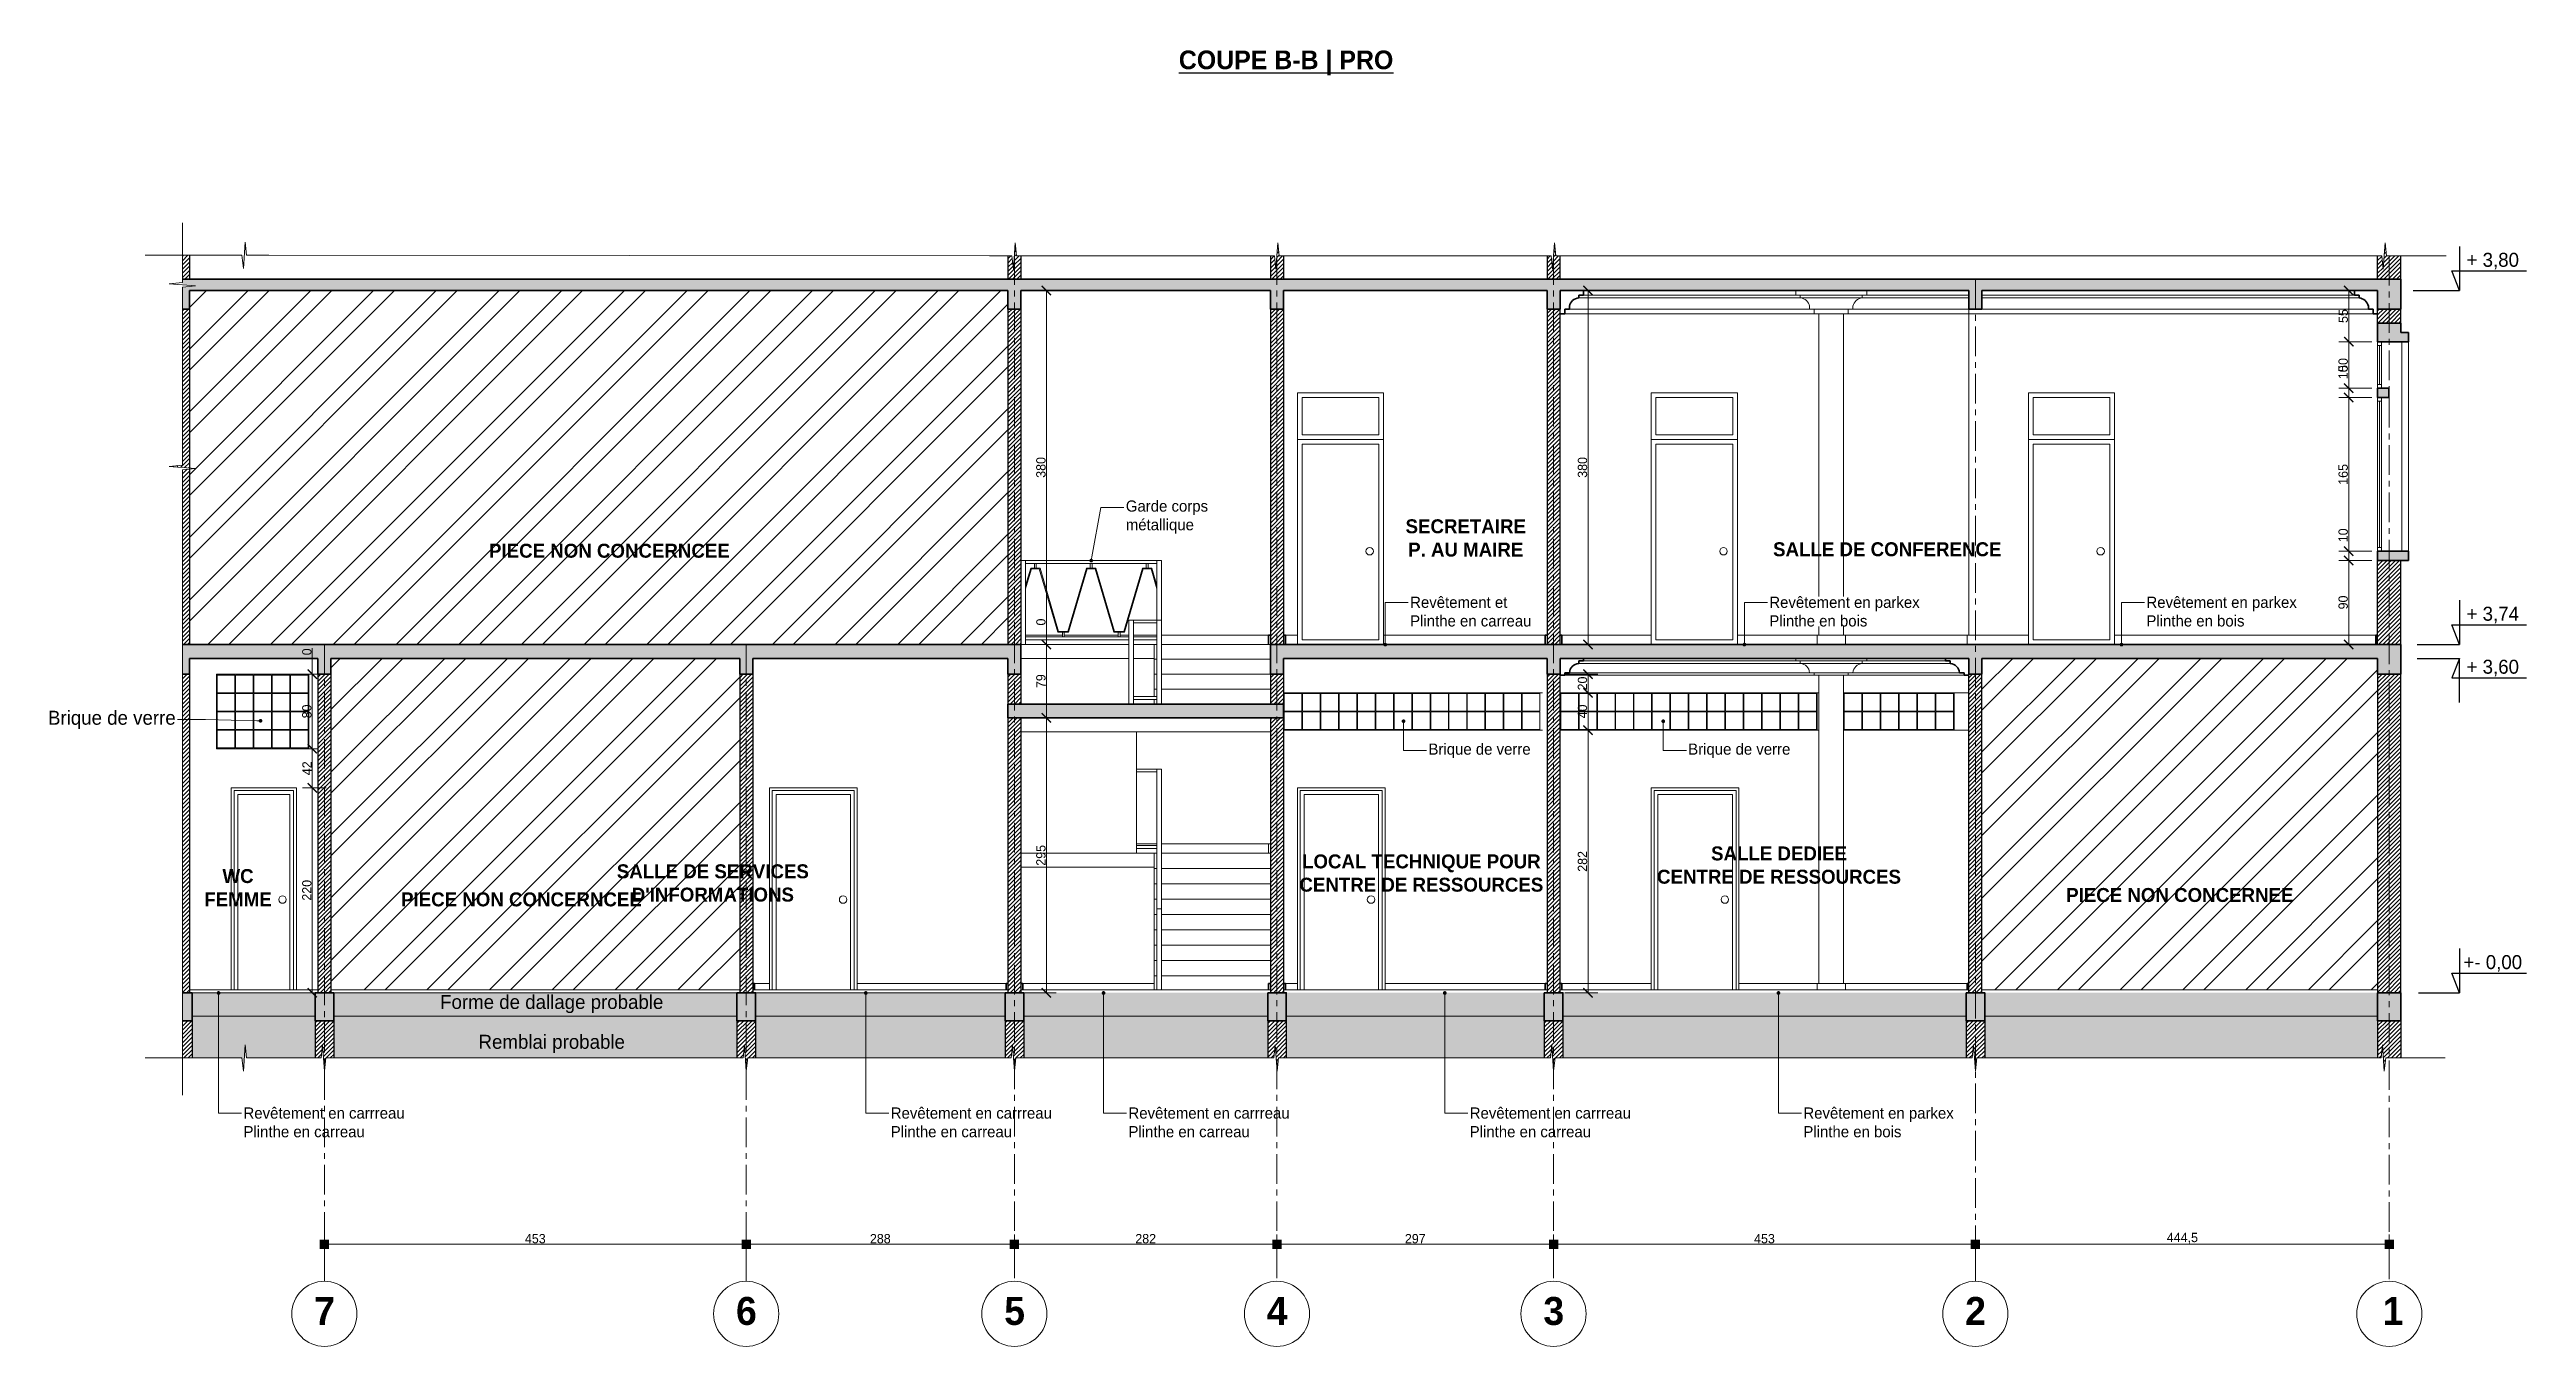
# Model space of a CAD drawing. Header units: centimetres. Extents: x -15293 to 11572, y -4790 to 2619.
# Drawn here: x 6500 to 9160, y -3010 to -1618 of the extents above; entities that cross this region are included whole.
import ezdxf
from ezdxf import colors
from ezdxf.entities.mleader import LeaderData, LeaderLine
from ezdxf.math import Vec2, Vec3

# ---------------------------------------------------------------- set-up
doc = ezdxf.new("R2010")
doc.units = ezdxf.units.CM
doc.linetypes.add('Axe', pattern=[1093.611073, 529.166651, -211.666656, 141.111112, -211.666656])
doc.linetypes.add('CENTER', pattern=[50.8, 31.75, -6.35, 6.35, -6.35])
doc.layers.get('0').update_dxf_attribs({"lineweight": 0})
for name, color, linetype, lineweight in [('Escalier', 7, 'Continuous', 9), ('Symbole de rupture', 6, 'Continuous', 0), ('TSJ_MENUISERIE', 150, 'Continuous', 15), ('TSJ_MUR', 1, 'Continuous', 30), ('TSJ_VUE', 5, 'Continuous', 13)]:
    doc.layers.add(name, color=color, linetype=linetype, lineweight=lineweight)
for name, color, linetype in [('Fenêtre', 132, 'Continuous'), ('Garde corps métallique', 20, 'Continuous'), ('TSJ_COTATION', 144, 'Continuous'), ('TSJ_TEXTE', 6, 'Continuous')]:
    doc.layers.add(name, color=color, linetype=linetype)
for name, color, linetype, lineweight, true_color in [('TSJ_AXE', 7, 'CENTER', 0, 0xb80000), ('TSJ_COUPE', 7, 'Continuous', 35, 0xff4747), ('TSJ_HACHURE', 7, 'Axe', 0, 0x969696)]:
    doc.layers.add(name, color=color, linetype=linetype, lineweight=lineweight, true_color=true_color)
doc.styles.get("Standard").update_dxf_attribs({"font": 'GOTHIC.TTF'})
doc.dimstyles.new('Axe cotation', dxfattribs={"dimtxt": 10, "dimasz": 10, "dimexe": 10.625, "dimexo": 5, "dimtad": 1, "dimtxsty": 'Standard', "dimblk": 'BOXFILLED', "dimcen": 8, "dimadec": 0, "dimazin": 0, "dimtfac": 1, "dimtmove": 0, "dimatfit": 3, "dimldrblk": 'BOXFILLED', "dimfxl": 1, "dimlwd": 9, "dimlwe": 9, "dimarcsym": 0})
doc.dimstyles.new('ISO-25', dxfattribs={"dimtxt": 10, "dimasz": 10, "dimexe": 10.625, "dimexo": 5, "dimtad": 1, "dimtxsty": 'Standard', "dimblk": 'ARCHTICK', "dimcen": 8, "dimadec": 0, "dimazin": 0, "dimtfac": 1, "dimtmove": 0, "dimatfit": 3, "dimldrblk": 'ARCHTICK', "dimfxl": 25, "dimfxlon": 1, "dimlwd": 9, "dimlwe": 9, "dimarcsym": 0})

msp = doc.modelspace()

# ---------------------------------------------------------------- texts
at = {"layer": 'TSJ_AXE', "char_height": 30, "attachment_point": 1}
for s, insert in [('{\\fCentury Gothic|b1|i0|c0|p34;7}', (6784.453, -2956.852)), ('{\\fCentury Gothic|b1|i0|c0|p34;6}', (7237.453, -2956.852)), ('{\\fCentury Gothic|b1|i0|c0|p34;5}', (7525.453, -2956.852)), ('{\\fCentury Gothic|b1|i0|c0|p34;4}', (7807.453, -2956.852)), ('{\\fCentury Gothic|b1|i0|c0|p34;3}', (8104.453, -2956.852)), ('{\\fCentury Gothic|b1|i0|c0|p34;2}', (8557.453, -2956.852)), ('{\\fCentury Gothic|b1|i0|c0|p34;1}', (9005.766, -2956.852))]:
    msp.add_mtext_dynamic_manual_height_columns(s, width=43.00473, gutter_width=12.5, heights=[0], dxfattribs=dict(at, insert=insert))
at = {"layer": 'TSJ_COTATION', "char_height": 15, "attachment_point": 5}
for s, insert in [('\\pi-45,l60,t60;+ 3,80', (9116.522, -1844.703)), ('\\pi-45,l60,t60;+ 3,74', (9116.522, -2224.703)), ('\\pi-45,l60,t60;+ 3,60', (9116.522, -2281.582)), ('\\pi-45,l60,t60;+- 0,00', (9116.522, -2598.703))]:
    msp.add_mtext_dynamic_manual_height_columns(s, width=111.60365, gutter_width=12.5, heights=[0], dxfattribs=dict(at, insert=insert))
at = {"layer": 'TSJ_COTATION', "lineweight": 9, "char_height": 15, "attachment_point": 5}
for s, insert in [('Forme de dallage probable', (7039.537, -2642.367)), ('Remblai probable', (7039.537, -2685.154))]:
    msp.add_mtext_dynamic_manual_height_columns(s, width=570.44517, gutter_width=12.5, heights=[2.167], dxfattribs=dict(at, insert=insert))
at = {"layer": 'TSJ_TEXTE', "attachment_point": 5}
for s, width, heights, insert, char_height in [('{\\fCentury Gothic|b1|i0|c0|p34;\\LCOUPE B-B | PRO}', 513.90753, [2.167], (7828.153, -1631.865), 20), ('{\\fCentury Gothic|b1|i0|c0|p34;SECRETAIRE P. AU MAIRE}', 133.27756, [76.507], (8021.107, -2142.033), 15), ('{\\fCentury Gothic|b1|i0|c0|p34;PIECE NON CONCERNCEE}', 357.33725, [2.167], (7101.478, -2155.743), 15), ('{\\fCentury Gothic|b1|i0|c0|p34;SALLE DE CONFERENCE}', 479.47189, [76.507], (8473.744, -2154.173), 15), ('{\\fCentury Gothic|b1|i0|c0|p34;SALLE DEDIEE^JCENTRE DE RESSOURCES}', 357.33725, [61.239], (8357.546, -2493.239), 15), ('{\\fCentury Gothic|b1|i0|c0|p34;WC\\PFEMME}', 357.33725, [53.824], (6702.659, -2517.427), 15), ('{\\fCentury Gothic|b1|i0|c0|p34;LOCAL TECHNIQUE POUR\\PCENTRE DE RESSOURCES}', 1029.78165, [180.016], (7973.428, -2501.789), 15), ('{\\fCentury Gothic|b1|i0|c0|p34;PIECE NON CONCERNCEE}', 357.33725, [2.167], (7007.019, -2530.073), 15), ('{\\fCentury Gothic|b1|i0|c0|p34;PIECE NON CONCERNEE}', 357.33725, [2.167], (8787.903, -2525.371), 15)]:
    msp.add_mtext_dynamic_manual_height_columns(s, width=width, gutter_width=12.5, heights=heights, dxfattribs=dict(at, insert=insert, char_height=char_height))
at = {"layer": 'TSJ_TEXTE'}
note = msp.add_mtext_dynamic_manual_height_columns("{\\fCentury Gothic|b1|i0|c0|p34;SALLE DE SERVICES D'INFORMATIONS\\P}", width=357.33725, gutter_width=12.5, heights=[49.759, 0], dxfattribs=dict(at, insert=(7397.489, -2517.324), char_height=15, attachment_point=5))

# ---------------------------------------------------------------- blocks, each defined once
blk = doc.blocks.new('_ArchTick')
at = {"color": 0, "linetype": 'ByBlock', "const_width": 0.15}
blk.add_lwpolyline([(-0.5, -0.5), (0.5, 0.5)], dxfattribs=at)
blk = doc.blocks.new('*D334')
at = {"layer": 'Defpoints', "color": 0, "transparency": 16777216}
for p in [(8122.4, -1876.2), (8152.4, -1876.2), (8122.4, -2256.2)]:
    blk.add_point(p, dxfattribs=at)
at = {"layer": 'TSJ_COTATION', "color": 0, "lineweight": 9, "transparency": 16777216}
for p, q in [((8127.4, -1876.2), (8163, -1876.2)), ((8152.4, -2256.2), (8152.4, -1876.2)), ((8127.4, -2256.2), (8163, -2256.2))]:
    blk.add_line(p, q, dxfattribs=at)
at = {"layer": 'TSJ_COTATION', "color": 0, "lineweight": 9, "transparency": 16777216, "xscale": 10, "yscale": 10, "zscale": 10}
for p, rotation in [((8152.4, -1876.2), 90), ((8152.4, -2256.2), 270)]:
    blk.add_blockref('_ArchTick', p, dxfattribs=dict(at, rotation=rotation))
at = {"layer": 'TSJ_COTATION', "color": 0, "transparency": 16777216, "insert": (8146.5, -2066.2), "char_height": 10, "attachment_point": 5, "rotation": 90}
blk.add_mtext('380', dxfattribs=at)
blk = doc.blocks.new('*D335')
at = {"layer": 'Defpoints', "color": 0, "transparency": 16777216}
for p in [(8969.3, -1991.2), (9000.4, -1991.2), (9000.4, -2156.2)]:
    blk.add_point(p, dxfattribs=at)
at = {"layer": 'TSJ_COTATION', "color": 0, "lineweight": 9, "transparency": 16777216}
for p, q in [((8994.3, -1991.2), (8958.6, -1991.2)), ((8969.3, -2156.2), (8969.3, -1991.2)), ((8994.3, -2156.2), (8958.6, -2156.2))]:
    blk.add_line(p, q, dxfattribs=at)
at = {"layer": 'TSJ_COTATION', "color": 0, "lineweight": 9, "transparency": 16777216, "xscale": 10, "yscale": 10, "zscale": 10}
for p, rotation in [((8969.3, -1991.2), 90), ((8969.3, -2156.2), 270)]:
    blk.add_blockref('_ArchTick', p, dxfattribs=dict(at, rotation=rotation))
at = {"layer": 'TSJ_COTATION', "color": 0, "transparency": 16777216, "insert": (8963.4, -2073.7), "char_height": 10, "attachment_point": 5, "rotation": 90}
blk.add_mtext('165', dxfattribs=at)
blk = doc.blocks.new('*D336')
at = {"layer": 'Defpoints', "color": 0, "transparency": 16777216}
for p in [(8969.3, -1981.2), (9000.4, -1981.2), (9000.4, -1991.2)]:
    blk.add_point(p, dxfattribs=at)
at = {"layer": 'TSJ_COTATION', "color": 0, "lineweight": 9, "transparency": 16777216}
for p, q in [((8969.3, -1981.2), (8969.3, -1957)), ((8994.3, -1981.2), (8958.6, -1981.2)), ((8994.3, -1991.2), (8958.6, -1991.2)), ((8969.3, -1991.2), (8969.3, -1981.2))]:
    blk.add_line(p, q, dxfattribs=at)
at = {"layer": 'TSJ_COTATION', "color": 0, "lineweight": 9, "transparency": 16777216, "xscale": 10, "yscale": 10, "zscale": 10}
for p, rotation in [((8969.3, -1981.2), 90), ((8969.3, -1991.2), 270)]:
    blk.add_blockref('_ArchTick', p, dxfattribs=dict(at, rotation=rotation))
at = {"layer": 'TSJ_COTATION', "color": 0, "transparency": 16777216, "insert": (8963.4, -1964.1), "char_height": 10, "attachment_point": 5, "rotation": 90}
blk.add_mtext('10', dxfattribs=at)
blk = doc.blocks.new('*D337')
at = {"layer": 'Defpoints', "color": 0, "transparency": 16777216}
for p in [(8969.3, -1931.2), (9000.4, -1931.2), (9000.4, -1981.2)]:
    blk.add_point(p, dxfattribs=at)
at = {"layer": 'TSJ_COTATION', "color": 0, "lineweight": 9, "transparency": 16777216}
for p, q in [((8994.3, -1931.2), (8958.6, -1931.2)), ((8969.3, -1981.2), (8969.3, -1931.2)), ((8994.3, -1981.2), (8958.6, -1981.2))]:
    blk.add_line(p, q, dxfattribs=at)
at = {"layer": 'TSJ_COTATION', "color": 0, "lineweight": 9, "transparency": 16777216, "xscale": 10, "yscale": 10, "zscale": 10}
for p, rotation in [((8969.3, -1931.2), 90), ((8969.3, -1981.2), 270)]:
    blk.add_blockref('_ArchTick', p, dxfattribs=dict(at, rotation=rotation))
at = {"layer": 'TSJ_COTATION', "color": 0, "transparency": 16777216, "insert": (8963.4, -1956.2), "char_height": 10, "attachment_point": 5, "rotation": 90}
blk.add_mtext('50', dxfattribs=at)
blk = doc.blocks.new('*D338')
at = {"layer": 'Defpoints', "color": 0, "transparency": 16777216}
for p in [(8969.3, -1876.2), (9000.4, -1876.2), (9000.4, -1931.2)]:
    blk.add_point(p, dxfattribs=at)
at = {"layer": 'TSJ_COTATION', "color": 0, "lineweight": 9, "transparency": 16777216}
for p, q in [((8994.3, -1876.2), (8958.6, -1876.2)), ((8969.3, -1931.2), (8969.3, -1876.2)), ((8994.3, -1931.2), (8958.6, -1931.2))]:
    blk.add_line(p, q, dxfattribs=at)
at = {"layer": 'TSJ_COTATION', "color": 0, "lineweight": 9, "transparency": 16777216, "xscale": 10, "yscale": 10, "zscale": 10}
for p, rotation in [((8969.3, -1876.2), 90), ((8969.3, -1931.2), 270)]:
    blk.add_blockref('_ArchTick', p, dxfattribs=dict(at, rotation=rotation))
at = {"layer": 'TSJ_COTATION', "color": 0, "transparency": 16777216, "insert": (8963.5, -1903.7), "char_height": 10, "attachment_point": 5, "rotation": 90}
blk.add_mtext('55', dxfattribs=at)
blk = doc.blocks.new('*D339')
at = {"layer": 'Defpoints', "color": 0, "transparency": 16777216}
for p in [(8969.3, -2156.2), (9000.4, -2156.2), (9000.4, -2166.2)]:
    blk.add_point(p, dxfattribs=at)
at = {"layer": 'TSJ_COTATION', "color": 0, "lineweight": 9, "transparency": 16777216}
for p, q in [((8969.3, -2156.2), (8969.3, -2132)), ((8994.3, -2156.2), (8958.6, -2156.2)), ((8994.3, -2166.2), (8958.6, -2166.2)), ((8969.3, -2166.2), (8969.3, -2156.2))]:
    blk.add_line(p, q, dxfattribs=at)
at = {"layer": 'TSJ_COTATION', "color": 0, "lineweight": 9, "transparency": 16777216, "xscale": 10, "yscale": 10, "zscale": 10}
for p, rotation in [((8969.3, -2156.2), 90), ((8969.3, -2166.2), 270)]:
    blk.add_blockref('_ArchTick', p, dxfattribs=dict(at, rotation=rotation))
at = {"layer": 'TSJ_COTATION', "color": 0, "transparency": 16777216, "insert": (8963.4, -2139.1), "char_height": 10, "attachment_point": 5, "rotation": 90}
blk.add_mtext('10', dxfattribs=at)
blk = doc.blocks.new('*D340')
at = {"layer": 'Defpoints', "color": 0, "transparency": 16777216}
for p in [(9000.4, -2166.2), (8969.3, -2256.2), (9000.4, -2256.2)]:
    blk.add_point(p, dxfattribs=at)
at = {"layer": 'TSJ_COTATION', "color": 0, "lineweight": 9, "transparency": 16777216}
for p, q in [((8994.3, -2166.2), (8958.6, -2166.2)), ((8969.3, -2166.2), (8969.3, -2256.2)), ((8994.3, -2256.2), (8958.6, -2256.2))]:
    blk.add_line(p, q, dxfattribs=at)
at = {"layer": 'TSJ_COTATION', "color": 0, "lineweight": 9, "transparency": 16777216, "xscale": 10, "yscale": 10, "zscale": 10}
for p, rotation in [((8969.3, -2166.2), 90), ((8969.3, -2256.2), 270)]:
    blk.add_blockref('_ArchTick', p, dxfattribs=dict(at, rotation=rotation))
at = {"layer": 'TSJ_COTATION', "color": 0, "transparency": 16777216, "insert": (8963.4, -2211.2), "char_height": 10, "attachment_point": 5, "rotation": 90}
blk.add_mtext('90', dxfattribs=at)
blk = doc.blocks.new('Marque de rupture')
at = {"layer": 'Symbole de rupture', "lineweight": 20}
for p, q in [((0, -3.6), (0, 20.4)), ((0, -3.6), (-14.1, -5.1)), ((14.1, -7.1), (-14.1, -5.1)), ((0, -8.6), (14.1, -7.1)), ((0, -8.6), (0, -32.6))]:
    blk.add_line(p, q, dxfattribs=at)
blk = doc.blocks.new('*D341')
at = {"layer": 'Defpoints', "color": 0, "transparency": 16777216}
for p in [(8122.4, -2288.2), (8122.4, -2308.2), (8152.4, -2308.2)]:
    blk.add_point(p, dxfattribs=at)
at = {"layer": 'TSJ_COTATION', "color": 0, "lineweight": 9, "transparency": 16777216}
for p, q in [((8127.4, -2288.2), (8163, -2288.2)), ((8127.4, -2308.2), (8163, -2308.2)), ((8152.4, -2288.2), (8152.4, -2308.2))]:
    blk.add_line(p, q, dxfattribs=at)
at = {"layer": 'TSJ_COTATION', "color": 0, "lineweight": 9, "transparency": 16777216, "xscale": 10, "yscale": 10, "zscale": 10}
for p, rotation in [((8152.4, -2288.2), 90), ((8152.4, -2308.2), 270)]:
    blk.add_blockref('_ArchTick', p, dxfattribs=dict(at, rotation=rotation))
at = {"layer": 'TSJ_COTATION', "color": 0, "transparency": 16777216, "insert": (8146.5, -2298.2), "char_height": 10, "attachment_point": 5, "rotation": 90}
blk.add_mtext('20', dxfattribs=at)
blk = doc.blocks.new('*D342')
at = {"layer": 'Defpoints', "color": 0, "transparency": 16777216}
for p in [(8122.4, -2308.2), (8122.4, -2348.2), (8152.4, -2348.2)]:
    blk.add_point(p, dxfattribs=at)
at = {"layer": 'TSJ_COTATION', "color": 0, "lineweight": 9, "transparency": 16777216}
for p, q in [((8127.4, -2308.2), (8163, -2308.2)), ((8152.4, -2308.2), (8152.4, -2348.2)), ((8127.4, -2348.2), (8163, -2348.2))]:
    blk.add_line(p, q, dxfattribs=at)
at = {"layer": 'TSJ_COTATION', "color": 0, "lineweight": 9, "transparency": 16777216, "xscale": 10, "yscale": 10, "zscale": 10}
for p, rotation in [((8152.4, -2308.2), 90), ((8152.4, -2348.2), 270)]:
    blk.add_blockref('_ArchTick', p, dxfattribs=dict(at, rotation=rotation))
at = {"layer": 'TSJ_COTATION', "color": 0, "transparency": 16777216, "insert": (8146.5, -2328.2), "char_height": 10, "attachment_point": 5, "rotation": 90}
blk.add_mtext('40', dxfattribs=at)
blk = doc.blocks.new('*D343')
at = {"layer": 'Defpoints', "color": 0, "transparency": 16777216}
for p in [(8122.4, -2348.2), (8122.4, -2630.2), (8152.4, -2630.2)]:
    blk.add_point(p, dxfattribs=at)
at = {"layer": 'TSJ_COTATION', "color": 0, "lineweight": 9, "transparency": 16777216}
for p, q in [((8127.4, -2348.2), (8163, -2348.2)), ((8152.4, -2348.2), (8152.4, -2630.2)), ((8127.4, -2630.2), (8163, -2630.2))]:
    blk.add_line(p, q, dxfattribs=at)
at = {"layer": 'TSJ_COTATION', "color": 0, "lineweight": 9, "transparency": 16777216, "xscale": 10, "yscale": 10, "zscale": 10}
for p, rotation in [((8152.4, -2348.2), 90), ((8152.4, -2630.2), 270)]:
    blk.add_blockref('_ArchTick', p, dxfattribs=dict(at, rotation=rotation))
at = {"layer": 'TSJ_COTATION', "color": 0, "transparency": 16777216, "insert": (8146.5, -2489.2), "char_height": 10, "attachment_point": 5, "rotation": 90}
blk.add_mtext('282', dxfattribs=at)
blk = doc.blocks.new('*D344')
at = {"layer": 'Defpoints', "color": 0, "transparency": 16777216}
for p in [(7543.4, -1876.2), (7543.4, -2256.2), (7570.7, -2256.2)]:
    blk.add_point(p, dxfattribs=at)
at = {"layer": 'TSJ_COTATION', "color": 0, "lineweight": 9, "transparency": 16777216}
for p, q in [((7548.4, -1876.2), (7581.4, -1876.2)), ((7570.7, -1876.2), (7570.7, -2256.2)), ((7548.4, -2256.2), (7581.4, -2256.2))]:
    blk.add_line(p, q, dxfattribs=at)
at = {"layer": 'TSJ_COTATION', "color": 0, "lineweight": 9, "transparency": 16777216, "xscale": 10, "yscale": 10, "zscale": 10}
for p, rotation in [((7570.7, -1876.2), 90), ((7570.7, -2256.2), 270)]:
    blk.add_blockref('_ArchTick', p, dxfattribs=dict(at, rotation=rotation))
at = {"layer": 'TSJ_COTATION', "color": 0, "transparency": 16777216, "insert": (7564.9, -2066.2), "char_height": 10, "attachment_point": 5, "rotation": 90}
blk.add_mtext('380', dxfattribs=at)
blk = doc.blocks.new('*D345')
at = {"layer": 'Defpoints', "color": 0, "transparency": 16777216}
for p in [(7543.4, -2256.2), (7543.4, -2256.2), (7570.7, -2256.2)]:
    blk.add_point(p, dxfattribs=at)
at = {"layer": 'TSJ_COTATION', "color": 0, "lineweight": 9, "transparency": 16777216}
for p, q in [((7570.7, -2256.2), (7570.7, -2228.1)), ((7548.4, -2256.2), (7581.4, -2256.2)), ((7548.4, -2256.2), (7581.4, -2256.2)), ((7570.7, -2256.2), (7570.7, -2266.2))]:
    blk.add_line(p, q, dxfattribs=at)
at = {"layer": 'TSJ_COTATION', "color": 0, "lineweight": 9, "transparency": 16777216, "xscale": 10, "yscale": 10, "zscale": 10}
for rotation in [90, 270]:
    blk.add_blockref('_ArchTick', (7570.7, -2256.2), dxfattribs=dict(at, rotation=rotation))
at = {"layer": 'TSJ_COTATION', "color": 0, "transparency": 16777216, "insert": (7564.9, -2232.2), "char_height": 10, "attachment_point": 5, "rotation": 90}
blk.add_mtext('0', dxfattribs=at)
blk = doc.blocks.new('*D346')
at = {"layer": 'Defpoints', "color": 0, "transparency": 16777216}
for p in [(7543.4, -2256.2), (7543.4, -2335.2), (7570.7, -2335.2)]:
    blk.add_point(p, dxfattribs=at)
at = {"layer": 'TSJ_COTATION', "color": 0, "lineweight": 9, "transparency": 16777216}
for p, q in [((7548.4, -2256.2), (7581.4, -2256.2)), ((7570.7, -2256.2), (7570.7, -2335.2)), ((7548.4, -2335.2), (7581.4, -2335.2))]:
    blk.add_line(p, q, dxfattribs=at)
at = {"layer": 'TSJ_COTATION', "color": 0, "lineweight": 9, "transparency": 16777216, "xscale": 10, "yscale": 10, "zscale": 10}
for p, rotation in [((7570.7, -2256.2), 90), ((7570.7, -2335.2), 270)]:
    blk.add_blockref('_ArchTick', p, dxfattribs=dict(at, rotation=rotation))
at = {"layer": 'TSJ_COTATION', "color": 0, "transparency": 16777216, "insert": (7564.9, -2295.7), "char_height": 10, "attachment_point": 5, "rotation": 90}
blk.add_mtext('79', dxfattribs=at)
blk = doc.blocks.new('*D347')
at = {"layer": 'Defpoints', "color": 0, "transparency": 16777216}
for p in [(7543.4, -2335.2), (7542.4, -2630.2), (7570.7, -2630.2)]:
    blk.add_point(p, dxfattribs=at)
at = {"layer": 'TSJ_COTATION', "color": 0, "lineweight": 9, "transparency": 16777216}
for p, q in [((7548.4, -2335.2), (7581.4, -2335.2)), ((7570.7, -2335.2), (7570.7, -2630.2)), ((7547.4, -2630.2), (7581.4, -2630.2))]:
    blk.add_line(p, q, dxfattribs=at)
at = {"layer": 'TSJ_COTATION', "color": 0, "lineweight": 9, "transparency": 16777216, "xscale": 10, "yscale": 10, "zscale": 10}
for p, rotation in [((7570.7, -2335.2), 90), ((7570.7, -2630.2), 270)]:
    blk.add_blockref('_ArchTick', p, dxfattribs=dict(at, rotation=rotation))
at = {"layer": 'TSJ_COTATION', "color": 0, "transparency": 16777216, "insert": (7564.9, -2482.7), "char_height": 10, "attachment_point": 5, "rotation": 90}
blk.add_mtext('295', dxfattribs=at)
blk = doc.blocks.new('*D348')
at = {"layer": 'Defpoints', "color": 0, "transparency": 16777216}
for p in [(6782.4, -2288.2), (6802.3, -2288.2), (6802.3, -2288.2)]:
    blk.add_point(p, dxfattribs=at)
at = {"layer": 'TSJ_COTATION', "color": 0, "lineweight": 9, "transparency": 16777216}
for p, q in [((6782.4, -2288.2), (6782.4, -2260.1)), ((6797.3, -2288.2), (6771.8, -2288.2)), ((6797.3, -2288.2), (6771.8, -2288.2)), ((6782.4, -2288.2), (6782.4, -2298.2))]:
    blk.add_line(p, q, dxfattribs=at)
at = {"layer": 'TSJ_COTATION', "color": 0, "lineweight": 9, "transparency": 16777216, "xscale": 10, "yscale": 10, "zscale": 10}
for rotation in [90, 270]:
    blk.add_blockref('_ArchTick', (6782.4, -2288.2), dxfattribs=dict(at, rotation=rotation))
at = {"layer": 'TSJ_COTATION', "color": 0, "transparency": 16777216, "insert": (6776.6, -2264.2), "char_height": 10, "attachment_point": 5, "rotation": 90}
blk.add_mtext('0', dxfattribs=at)
blk = doc.blocks.new('*D349')
at = {"layer": 'Defpoints', "color": 0, "transparency": 16777216}
for p in [(6802.3, -2288.2), (6782.4, -2368.2), (6792.6, -2368.2)]:
    blk.add_point(p, dxfattribs=at)
at = {"layer": 'TSJ_COTATION', "color": 0, "lineweight": 9, "transparency": 16777216}
for p, q in [((6797.3, -2288.2), (6771.8, -2288.2)), ((6782.4, -2288.2), (6782.4, -2368.2)), ((6787.6, -2368.2), (6771.8, -2368.2))]:
    blk.add_line(p, q, dxfattribs=at)
at = {"layer": 'TSJ_COTATION', "color": 0, "lineweight": 9, "transparency": 16777216, "xscale": 10, "yscale": 10, "zscale": 10}
for p, rotation in [((6782.4, -2288.2), 90), ((6782.4, -2368.2), 270)]:
    blk.add_blockref('_ArchTick', p, dxfattribs=dict(at, rotation=rotation))
at = {"layer": 'TSJ_COTATION', "color": 0, "transparency": 16777216, "insert": (6776.6, -2328.2), "char_height": 10, "attachment_point": 5, "rotation": 90}
blk.add_mtext('80', dxfattribs=at)
blk = doc.blocks.new('*D350')
at = {"layer": 'Defpoints', "color": 0, "transparency": 16777216}
for p in [(6792.6, -2368.2), (6782.4, -2410.2), (6802.3, -2410.2)]:
    blk.add_point(p, dxfattribs=at)
at = {"layer": 'TSJ_COTATION', "color": 0, "lineweight": 9, "transparency": 16777216}
for p, q in [((6787.6, -2368.2), (6771.8, -2368.2)), ((6782.4, -2368.2), (6782.4, -2410.2)), ((6797.3, -2410.2), (6771.8, -2410.2))]:
    blk.add_line(p, q, dxfattribs=at)
at = {"layer": 'TSJ_COTATION', "color": 0, "lineweight": 9, "transparency": 16777216, "xscale": 10, "yscale": 10, "zscale": 10}
for p, rotation in [((6782.4, -2368.2), 90), ((6782.4, -2410.2), 270)]:
    blk.add_blockref('_ArchTick', p, dxfattribs=dict(at, rotation=rotation))
at = {"layer": 'TSJ_COTATION', "color": 0, "transparency": 16777216, "insert": (6776.7, -2389.2), "char_height": 10, "attachment_point": 5, "rotation": 90}
blk.add_mtext('42', dxfattribs=at)
blk = doc.blocks.new('*D351')
at = {"layer": 'Defpoints', "color": 0, "transparency": 16777216}
for p in [(6802.3, -2410.2), (6782.4, -2630.2), (6802.3, -2630.2)]:
    blk.add_point(p, dxfattribs=at)
at = {"layer": 'TSJ_COTATION', "color": 0, "lineweight": 9, "transparency": 16777216}
for p, q in [((6797.3, -2410.2), (6771.8, -2410.2)), ((6782.4, -2410.2), (6782.4, -2630.2)), ((6797.3, -2630.2), (6771.8, -2630.2))]:
    blk.add_line(p, q, dxfattribs=at)
at = {"layer": 'TSJ_COTATION', "color": 0, "lineweight": 9, "transparency": 16777216, "xscale": 10, "yscale": 10, "zscale": 10}
for p, rotation in [((6782.4, -2410.2), 90), ((6782.4, -2630.2), 270)]:
    blk.add_blockref('_ArchTick', p, dxfattribs=dict(at, rotation=rotation))
at = {"layer": 'TSJ_COTATION', "color": 0, "transparency": 16777216, "insert": (6776.6, -2520.2), "char_height": 10, "attachment_point": 5, "rotation": 90}
blk.add_mtext('220', dxfattribs=at)
blk = doc.blocks.new('_Dot')
at = {"color": 0, "linetype": 'ByBlock', "lineweight": -2}
blk.add_line((-0.5, 0), (-1, 0), dxfattribs=at)
at = {"color": 0, "linetype": 'ByBlock', "const_width": 0.5}
blk.add_lwpolyline([(-0.25, 0, 1), (0.25, 0, 1)], format="xyb", close=True, dxfattribs=at)
blk = doc.blocks.new('_BoxFilled')
at = {"color": 0, "linetype": 'ByBlock', "lineweight": -2}
blk.add_line((-0.5, 0), (-1, 0), dxfattribs=at)
at = {"color": 0, "linetype": 'ByBlock'}
blk.add_solid([(-0.5, 0.5), (0.5, 0.5), (-0.5, -0.5), (0.5, -0.5)], dxfattribs=at)
blk = doc.blocks.new('*D405')
at = {"layer": 'Defpoints', "color": 0, "linetype": 'ByBlock', "transparency": 16777216}
for p in [(8568.4, -2900.2), (8568.4, -2940), (9012.9, -2940)]:
    blk.add_point(p, dxfattribs=at)
at = {"layer": 'TSJ_AXE', "color": 0, "linetype": 'ByBlock', "lineweight": 9, "transparency": 16777216}
for p, q in [((8568.4, -2935), (8568.4, -2889.6)), ((9012.9, -2935), (9012.9, -2889.6)), ((9002.9, -2900.2), (8578.4, -2900.2))]:
    blk.add_line(p, q, dxfattribs=at)
at = {"layer": 'TSJ_AXE', "color": 0, "linetype": 'ByBlock', "lineweight": 9, "transparency": 16777216, "xscale": 10, "yscale": 10, "zscale": 10, "rotation": 180}
blk.add_blockref('_BoxFilled', (8568.4, -2900.2), dxfattribs=at)
at = {"layer": 'TSJ_AXE', "color": 0, "linetype": 'ByBlock', "lineweight": 9, "transparency": 16777216, "xscale": 10, "yscale": 10, "zscale": 10}
blk.add_blockref('_BoxFilled', (9012.9, -2900.2), dxfattribs=at)
at = {"layer": 'TSJ_AXE', "color": 0, "linetype": 'ByBlock', "transparency": 16777216, "insert": (8790.7, -2893.9), "char_height": 10, "attachment_point": 5}
blk.add_mtext('444,5', dxfattribs=at)
blk = doc.blocks.new('*D406')
at = {"layer": 'Defpoints', "color": 0, "linetype": 'ByBlock', "transparency": 16777216}
for p in [(8115.4, -2900.2), (8115.4, -2940), (8568.4, -2940)]:
    blk.add_point(p, dxfattribs=at)
at = {"layer": 'TSJ_AXE', "color": 0, "linetype": 'ByBlock', "lineweight": 9, "transparency": 16777216}
for p, q in [((8115.4, -2935), (8115.4, -2889.6)), ((8568.4, -2935), (8568.4, -2889.6)), ((8558.4, -2900.2), (8125.4, -2900.2))]:
    blk.add_line(p, q, dxfattribs=at)
at = {"layer": 'TSJ_AXE', "color": 0, "linetype": 'ByBlock', "lineweight": 9, "transparency": 16777216, "xscale": 10, "yscale": 10, "zscale": 10, "rotation": 180}
blk.add_blockref('_BoxFilled', (8115.4, -2900.2), dxfattribs=at)
at = {"layer": 'TSJ_AXE', "color": 0, "linetype": 'ByBlock', "lineweight": 9, "transparency": 16777216, "xscale": 10, "yscale": 10, "zscale": 10}
blk.add_blockref('_BoxFilled', (8568.4, -2900.2), dxfattribs=at)
at = {"layer": 'TSJ_AXE', "color": 0, "linetype": 'ByBlock', "transparency": 16777216, "insert": (8341.9, -2894.3), "char_height": 10, "attachment_point": 5}
blk.add_mtext('453', dxfattribs=at)
blk = doc.blocks.new('*D403')
at = {"layer": 'Defpoints', "color": 0, "linetype": 'ByBlock', "transparency": 16777216}
for p in [(7818.4, -2900.2), (7818.4, -2940), (8115.4, -2940)]:
    blk.add_point(p, dxfattribs=at)
at = {"layer": 'TSJ_AXE', "color": 0, "linetype": 'ByBlock', "lineweight": 9, "transparency": 16777216}
for p, q in [((7818.4, -2935), (7818.4, -2889.6)), ((8115.4, -2935), (8115.4, -2889.6)), ((8105.4, -2900.2), (7828.4, -2900.2))]:
    blk.add_line(p, q, dxfattribs=at)
at = {"layer": 'TSJ_AXE', "color": 0, "linetype": 'ByBlock', "lineweight": 9, "transparency": 16777216, "xscale": 10, "yscale": 10, "zscale": 10, "rotation": 180}
blk.add_blockref('_BoxFilled', (7818.4, -2900.2), dxfattribs=at)
at = {"layer": 'TSJ_AXE', "color": 0, "linetype": 'ByBlock', "lineweight": 9, "transparency": 16777216, "xscale": 10, "yscale": 10, "zscale": 10}
blk.add_blockref('_BoxFilled', (8115.4, -2900.2), dxfattribs=at)
at = {"layer": 'TSJ_AXE', "color": 0, "linetype": 'ByBlock', "transparency": 16777216, "insert": (7966.9, -2894.3), "char_height": 10, "attachment_point": 5}
blk.add_mtext('297', dxfattribs=at)
blk = doc.blocks.new('*D404')
at = {"layer": 'Defpoints', "color": 0, "linetype": 'ByBlock', "transparency": 16777216}
for p in [(7536.4, -2900.2), (7536.4, -2940), (7818.4, -2940)]:
    blk.add_point(p, dxfattribs=at)
at = {"layer": 'TSJ_AXE', "color": 0, "linetype": 'ByBlock', "lineweight": 9, "transparency": 16777216}
for p, q in [((7536.4, -2935), (7536.4, -2889.6)), ((7818.4, -2935), (7818.4, -2889.6)), ((7808.4, -2900.2), (7546.4, -2900.2))]:
    blk.add_line(p, q, dxfattribs=at)
at = {"layer": 'TSJ_AXE', "color": 0, "linetype": 'ByBlock', "lineweight": 9, "transparency": 16777216, "xscale": 10, "yscale": 10, "zscale": 10, "rotation": 180}
blk.add_blockref('_BoxFilled', (7536.4, -2900.2), dxfattribs=at)
at = {"layer": 'TSJ_AXE', "color": 0, "linetype": 'ByBlock', "lineweight": 9, "transparency": 16777216, "xscale": 10, "yscale": 10, "zscale": 10}
blk.add_blockref('_BoxFilled', (7818.4, -2900.2), dxfattribs=at)
at = {"layer": 'TSJ_AXE', "color": 0, "linetype": 'ByBlock', "transparency": 16777216, "insert": (7677.4, -2894.3), "char_height": 10, "attachment_point": 5}
blk.add_mtext('282', dxfattribs=at)
blk = doc.blocks.new('*D407')
at = {"layer": 'Defpoints', "color": 0, "linetype": 'ByBlock', "transparency": 16777216}
for p in [(7248.4, -2900.2), (7248.4, -2940), (7536.4, -2940)]:
    blk.add_point(p, dxfattribs=at)
at = {"layer": 'TSJ_AXE', "color": 0, "linetype": 'ByBlock', "lineweight": 9, "transparency": 16777216}
for p, q in [((7248.4, -2935), (7248.4, -2889.6)), ((7536.4, -2935), (7536.4, -2889.6)), ((7526.4, -2900.2), (7258.4, -2900.2))]:
    blk.add_line(p, q, dxfattribs=at)
at = {"layer": 'TSJ_AXE', "color": 0, "linetype": 'ByBlock', "lineweight": 9, "transparency": 16777216, "xscale": 10, "yscale": 10, "zscale": 10, "rotation": 180}
blk.add_blockref('_BoxFilled', (7248.4, -2900.2), dxfattribs=at)
at = {"layer": 'TSJ_AXE', "color": 0, "linetype": 'ByBlock', "lineweight": 9, "transparency": 16777216, "xscale": 10, "yscale": 10, "zscale": 10}
blk.add_blockref('_BoxFilled', (7536.4, -2900.2), dxfattribs=at)
at = {"layer": 'TSJ_AXE', "color": 0, "linetype": 'ByBlock', "transparency": 16777216, "insert": (7392.4, -2894.3), "char_height": 10, "attachment_point": 5}
blk.add_mtext('288', dxfattribs=at)
blk = doc.blocks.new('*D408')
at = {"layer": 'Defpoints', "color": 0, "linetype": 'ByBlock', "transparency": 16777216}
for p in [(6795.4, -2900.2), (6795.4, -2940), (7248.4, -2940)]:
    blk.add_point(p, dxfattribs=at)
at = {"layer": 'TSJ_AXE', "color": 0, "linetype": 'ByBlock', "lineweight": 9, "transparency": 16777216}
for p, q in [((6795.4, -2935), (6795.4, -2889.6)), ((7248.4, -2935), (7248.4, -2889.6)), ((7238.4, -2900.2), (6805.4, -2900.2))]:
    blk.add_line(p, q, dxfattribs=at)
at = {"layer": 'TSJ_AXE', "color": 0, "linetype": 'ByBlock', "lineweight": 9, "transparency": 16777216, "xscale": 10, "yscale": 10, "zscale": 10, "rotation": 180}
blk.add_blockref('_BoxFilled', (6795.4, -2900.2), dxfattribs=at)
at = {"layer": 'TSJ_AXE', "color": 0, "linetype": 'ByBlock', "lineweight": 9, "transparency": 16777216, "xscale": 10, "yscale": 10, "zscale": 10}
blk.add_blockref('_BoxFilled', (7248.4, -2900.2), dxfattribs=at)
at = {"layer": 'TSJ_AXE', "color": 0, "linetype": 'ByBlock', "transparency": 16777216, "insert": (7021.9, -2894.3), "char_height": 10, "attachment_point": 5}
blk.add_mtext('453', dxfattribs=at)

# ---------------------------------------------------------------- dimensions: what is measured, and where the dimension line sits
at = {"layer": 'TSJ_AXE', "linetype": 'ByBlock'}
for base, p1, p2, picture, middle in [((6795.403, -2900.206), (7248.403, -2939.959), (6795.403, -2939.959), '*D408', (7021.903, -2894.33)), ((7248.403, -2900.206), (7536.403, -2939.959), (7248.403, -2939.959), '*D407', (7392.403, -2894.33)), ((7536.403, -2900.206), (7818.403, -2939.959), (7536.403, -2939.959), '*D404', (7677.403, -2894.33)), ((7818.403, -2900.206), (8115.403, -2939.959), (7818.403, -2939.959), '*D403', (7966.903, -2894.33)), ((8115.403, -2900.206), (8568.403, -2939.959), (8115.403, -2939.959), '*D406', (8341.903, -2894.33)), ((8568.403, -2900.206), (9012.903, -2939.962), (8568.403, -2939.959), '*D405', (8790.653, -2893.871))]:
    dim = msp.add_linear_dim(base=base, p1=p1, p2=p2, dimstyle='Axe cotation', dxfattribs=at)
    dim.commit()
    dim.dimension.update_dxf_attribs({"geometry": picture, "text_midpoint": middle})
at = {"layer": 'TSJ_COTATION'}
for base, p1, p2, angle, picture, middle in [((7570.739, -2256.21), (7543.403, -1876.21), (7543.403, -2256.21), 90, '*D344', (7564.863, -2066.21)), ((8152.403, -1876.21), (8122.403, -2256.21), (8122.403, -1876.21), 90, '*D334', (8146.527, -2066.21)), ((8969.266, -1876.21), (9000.403, -1931.21), (9000.403, -1876.21), 270, '*D338', (8963.515, -1903.71)), ((8969.266, -1931.21), (9000.403, -1981.21), (9000.403, -1931.21), 270, '*D337', (8963.389, -1956.21)), ((8969.266, -1981.21), (9000.403, -1991.21), (9000.403, -1981.21), 270, '*D336', (8963.389, -1964.083)), ((8969.266, -1991.21), (9000.403, -2156.21), (9000.403, -1991.21), 270, '*D335', (8963.389, -2073.71)), ((8969.266, -2156.21), (9000.403, -2166.21), (9000.403, -2156.21), 270, '*D339', (8963.389, -2139.083)), ((8969.266, -2256.21), (9000.403, -2166.21), (9000.403, -2256.21), 270, '*D340', (8963.389, -2211.21)), ((7570.739292909, -2256.210211111), (7543.403478563, -2256.210211111), (7543.403478563, -2256.210211111), 90, '*D345', (7564.862763337, -2232.172566652)), ((6782.439241193, -2288.210211111), (6802.315635206, -2288.210211111), (6802.315635206, -2288.210211111), 90, '*D348', (6776.562711621, -2264.172566652)), ((7570.739, -2335.21), (7543.403, -2256.21), (7543.403, -2335.21), 90, '*D346', (7564.863, -2295.71)), ((6782.439, -2368.21), (6802.316, -2288.21), (6792.602, -2368.21), 90, '*D349', (6776.563, -2328.21)), ((8152.403, -2308.21), (8122.403, -2288.21), (8122.403, -2308.21), 90, '*D341', (8146.527, -2298.21)), ((8152.403, -2348.21), (8122.403, -2308.21), (8122.403, -2348.21), 90, '*D342', (8146.527, -2328.21)), ((7570.739, -2630.21), (7543.403, -2335.21), (7542.403, -2630.21), 90, '*D347', (7564.863, -2482.71)), ((6782.439, -2410.21), (6792.602, -2368.21), (6802.316, -2410.21), 90, '*D350', (6776.688, -2389.21)), ((8152.403, -2630.21), (8122.403, -2348.21), (8122.403, -2630.21), 90, '*D343', (8146.527, -2489.21)), ((6782.439, -2630.21), (6802.316, -2410.21), (6802.316, -2630.21), 90, '*D351', (6776.563, -2520.21))]:
    dim = msp.add_linear_dim(base=base, p1=p1, p2=p2, angle=angle, dimstyle='ISO-25', dxfattribs=at)
    dim.commit()
    dim.dimension.update_dxf_attribs({"geometry": picture, "text_midpoint": middle})

# ---------------------------------------------------------------- hatches: boundary and pattern name
at = {"layer": 'TSJ_HACHURE', "lineweight": 0, "true_color": 0xc7c8ca}
h = msp.add_hatch(dxfattribs=at)
h.set_pattern_fill('ANSI31', color=9)
h.set_pattern_definition([(45, (396.635, -1341.866), (-2.245064, 2.245064), [])])
h.paths.add_polyline_path([(6653.403, -2660.21), (6642.903, -2660.21), (6642.903, -2700.21), (6653.403, -2700.21)])
h.paths.add_polyline_path([(6795.403, -2660.21), (6785.403, -2660.21), (6785.403, -2700.21), (6791.971, -2700.21), (6793.471, -2686.068), (6795.403, -2713.391)])
h.paths.add_polyline_path([(6805.403, -2660.21), (6795.403, -2660.21), (6795.403, -2713.391), (6795.471, -2714.352), (6796.971, -2700.21), (6805.403, -2700.21)])
h.paths.add_polyline_path([(7248.403, -2660.21), (7238.403, -2660.21), (7238.403, -2700.21), (7244.971, -2700.21), (7246.471, -2686.068), (7248.403, -2713.391)])
h.paths.add_polyline_path([(7258.403, -2660.21), (7248.403, -2660.21), (7248.403, -2713.391), (7248.471, -2714.352), (7249.971, -2700.21), (7258.403, -2700.21)])
h.paths.add_polyline_path([(8568.403, -2660.21), (8558.403, -2660.21), (8558.403, -2700.21), (8564.971, -2700.21), (8566.471, -2686.068), (8568.403, -2713.391)])
h.paths.add_polyline_path([(8578.403, -2660.21), (8568.403, -2660.21), (8568.403, -2713.391), (8568.471, -2714.352), (8569.971, -2700.21), (8578.403, -2700.21)])
h.paths.add_polyline_path([(9012.903, -2660.21), (9000.403, -2660.21), (9000.403, -2700.21), (9003.971, -2700.21), (9005.471, -2686.068), (9007.471, -2714.352), (9008.971, -2700.21), (9012.903, -2700.21)])
h.paths.add_polyline_path([(9025.403, -2660.21), (9012.903, -2660.21), (9012.903, -2700.21), (9025.403, -2700.21)])
h.paths.add_polyline_path([(7536.403, -2660.21), (7526.403, -2660.21), (7526.403, -2700.21), (7532.971, -2700.21), (7534.471, -2686.068), (7536.403, -2713.391)])
h.paths.add_polyline_path([(7546.403, -2660.21), (7536.403, -2660.21), (7536.403, -2713.391), (7536.471, -2714.352), (7537.971, -2700.21), (7546.403, -2700.21)])
h.paths.add_polyline_path([(7818.403, -2660.21), (7808.403, -2660.21), (7808.403, -2700.21), (7814.971, -2700.21), (7816.471, -2686.068), (7818.403, -2713.391)])
h.paths.add_polyline_path([(7828.403, -2660.21), (7818.403, -2660.21), (7818.403, -2713.391), (7818.471, -2714.352), (7819.971, -2700.21), (7828.403, -2700.21)])
h.paths.add_polyline_path([(8115.403, -2660.21), (8105.403, -2660.21), (8105.403, -2700.21), (8111.971, -2700.21), (8113.471, -2686.068), (8115.403, -2713.391)])
h.paths.add_polyline_path([(8125.403, -2660.21), (8115.403, -2660.21), (8115.403, -2713.391), (8115.471, -2714.352), (8116.971, -2700.21), (8125.403, -2700.21)])
h.paths.add_polyline_path([(9025.403, -2288.21), (9013.403, -2288.21), (9013.403, -2630.21), (9025.403, -2630.21)])
h.paths.add_polyline_path([(9025.403, -2166.21), (9013.403, -2166.21), (9013.403, -2256.21), (9025.403, -2256.21)])
h.paths.add_polyline_path([(9025.403, -1839.21), (9013.403, -1839.21), (9013.403, -1864.21), (9025.403, -1864.21)])
h.paths.add_polyline_path([(9025.403, -1896.21), (9013.403, -1896.21), (9013.403, -1911.21), (9025.403, -1911.21)])
h.paths.add_polyline_path([(7543.403, -1896.21), (7529.403, -1896.21), (7529.403, -2256.21), (7543.403, -2256.21)])
h.paths.add_polyline_path([(7255.403, -2288.21), (7241.403, -2288.21), (7241.403, -2630.21), (7254.403, -2630.21), (7255.403, -2630.21)])
h.paths.add_polyline_path([(6802.403, -2288.21), (6788.403, -2288.21), (6788.403, -2630.21), (6801.403, -2630.21), (6802.403, -2630.21)])
h.paths.add_polyline_path([(7825.403, -2288.21), (7811.403, -2288.21), (7811.403, -2320.21), (7825.403, -2320.21)])
h.paths.add_polyline_path([(7825.403, -2335.21), (7811.403, -2335.21), (7811.403, -2630.21), (7825.403, -2630.21)])
h.paths.add_polyline_path([(7543.403, -2335.21), (7529.403, -2335.21), (7529.403, -2630.21), (7543.403, -2630.21)])
h.paths.add_polyline_path([(7543.403, -2288.21), (7529.403, -2288.21), (7529.403, -2320.21), (7543.403, -2320.21)])
h.paths.add_polyline_path([(8575.403, -2288.21), (8561.403, -2288.21), (8561.403, -2630.21), (8574.403, -2630.21), (8575.403, -2630.21)])
h.paths.add_polyline_path([(7825.403, -1896.21), (7811.403, -1896.21), (7811.403, -2256.21), (7825.403, -2256.21)])
h.paths.add_polyline_path([(9013.403, -2288.21), (9000.403, -2288.21), (9000.403, -2630.21), (9013.403, -2630.21)])
h.paths.add_polyline_path([(8122.403, -2288.21), (8108.403, -2288.21), (8108.403, -2630.21), (8121.403, -2630.21), (8122.403, -2630.21)])
h.paths.add_polyline_path([(6650.403, -1896.21), (6642.903, -1896.21), (6642.903, -1896.71), (6642.903, -2039.71), (6642.903, -2063.71), (6628.762, -2065.21), (6650.403, -2066.741)])
h.paths.add_polyline_path([(6650.403, -2067.915), (6642.903, -2068.71), (6642.903, -2092.71), (6642.903, -2256.21), (6650.403, -2256.21)])
h.paths.add_polyline_path([(6650.403, -2288.21), (6642.903, -2288.21), (6642.903, -2630.21), (6649.403, -2630.21), (6650.403, -2630.21)])
h.paths.add_polyline_path([(6650.403, -1838.409), (6642.903, -1838.409), (6642.903, -1843.71), (6642.903, -1864.21), (6650.403, -1864.21)])
h.paths.add_polyline_path([(9013.403, -1839.21), (9009.836, -1839.21), (9008.336, -1825.068), (9006.336, -1853.352), (9004.836, -1839.21), (9000.403, -1839.21), (9000.403, -1864.21), (9013.403, -1864.21)])
h.paths.add_polyline_path([(8122.403, -1839.21), (8117.836, -1839.21), (8116.336, -1825.068), (8114.336, -1853.352), (8112.836, -1839.21), (8108.403, -1839.21), (8108.403, -1864.21), (8122.403, -1864.21)])
h.paths.add_polyline_path([(7825.403, -1839.21), (7820.836, -1839.21), (7819.336, -1825.068), (7817.336, -1853.352), (7815.836, -1839.21), (7811.403, -1839.21), (7811.403, -1864.21), (7825.403, -1864.21)])
h.paths.add_polyline_path([(7543.403, -1839.21), (7538.836, -1839.21), (7537.336, -1825.068), (7535.336, -1853.352), (7533.836, -1839.21), (7529.403, -1839.21), (7529.403, -1864.21), (7543.403, -1864.21)])
h.paths.add_polyline_path([(9013.403, -1896.21), (9000.403, -1896.21), (9000.403, -1911.21), (9013.403, -1911.21)])
h.paths.add_polyline_path([(8122.403, -1896.21), (8108.403, -1896.21), (8108.403, -2256.21), (8122.403, -2256.21), (8122.403, -2166.21)])
h.paths.add_polyline_path([(9013.403, -2166.21), (9000.403, -2166.21), (9000.403, -2256.21), (9013.403, -2256.21)])
at = {"layer": 'TSJ_HACHURE', "true_color": 0xc7c8ca}
h = msp.add_hatch(color=9, dxfattribs=at)
h.dxf.hatch_style = 1
h.paths.add_polyline_path([(6805.403, -2630.21), (6795.403, -2630.21), (6795.403, -2660.21), (6805.403, -2660.21)])
h.paths.add_polyline_path([(6795.403, -2630.21), (6785.403, -2630.21), (6785.403, -2660.21), (6795.403, -2660.21)])
h.paths.add_polyline_path([(6653.403, -2630.21), (6642.903, -2630.21), (6642.903, -2660.21), (6653.403, -2660.21)])
h.paths.add_polyline_path([(7828.403, -2630.21), (7818.403, -2630.21), (7818.403, -2660.21), (7828.403, -2660.21)])
h.paths.add_polyline_path([(7818.403, -2630.21), (7808.403, -2630.21), (7808.403, -2660.21), (7818.403, -2660.21)])
h.paths.add_polyline_path([(7546.403, -2630.21), (7536.403, -2630.21), (7536.403, -2660.21), (7546.403, -2660.21)])
h.paths.add_polyline_path([(7536.403, -2630.21), (7526.403, -2630.21), (7526.403, -2660.21), (7536.403, -2660.21)])
h.paths.add_polyline_path([(7258.403, -2630.21), (7248.403, -2630.21), (7248.403, -2660.21), (7258.403, -2660.21)])
h.paths.add_polyline_path([(7248.403, -2630.21), (7238.403, -2630.21), (7238.403, -2660.21), (7248.403, -2660.21)])
h.paths.add_polyline_path([(9025.403, -2630.21), (9015.403, -2630.21), (9012.903, -2630.21), (9012.903, -2660.21), (9025.403, -2660.21)])
h.paths.add_polyline_path([(9012.903, -2630.21), (9000.403, -2630.21), (9000.403, -2660.21), (9012.903, -2660.21)])
h.paths.add_polyline_path([(8578.403, -2630.21), (8568.403, -2630.21), (8568.403, -2660.21), (8578.403, -2660.21)])
h.paths.add_polyline_path([(8568.403, -2630.21), (8558.403, -2630.21), (8558.403, -2660.21), (8568.403, -2660.21)])
h.paths.add_polyline_path([(8125.403, -2630.21), (8115.403, -2630.21), (8115.403, -2660.21), (8125.403, -2660.21)])
h.paths.add_polyline_path([(8115.403, -2630.21), (8105.403, -2630.21), (8105.403, -2660.21), (8115.403, -2660.21)])
h.paths.add_polyline_path([(9025.403, -2256.21), (9013.403, -2256.21), (9013.403, -2271.21), (9025.403, -2271.21)])
h.paths.add_polyline_path([(9025.403, -2271.21), (9013.403, -2271.21), (9013.403, -2288.21), (9025.403, -2288.21)])
h.paths.add_polyline_path([(9033.403, -2156.21), (9021.403, -2156.21), (9021.403, -2166.21), (9033.403, -2166.21)])
h.paths.add_polyline_path([(9025.403, -1864.21), (9013.403, -1864.21), (9013.403, -1876.21), (9025.403, -1876.21)])
h.paths.add_polyline_path([(9025.403, -1876.21), (9013.403, -1876.21), (9013.403, -1896.21), (9025.403, -1896.21)])
h.paths.add_polyline_path([(9025.403, -1911.21), (9013.403, -1911.21), (9013.403, -1921.21), (9021.403, -1921.21), (9021.403, -1931.21), (9033.403, -1931.21), (9033.403, -1921.21), (9025.403, -1921.21)])
h.paths.add_polyline_path([(7543.403, -2256.21), (6642.903, -2256.21), (6642.903, -2288.21), (6650.403, -2288.21), (6650.403, -2271.21), (6788.403, -2271.21), (6788.403, -2288.21), (6802.403, -2288.21), (6802.403, -2271.21), (7241.403, -2271.21), (7241.403, -2288.21), (7255.403, -2288.21), (7255.403, -2271.21), (7529.403, -2271.21), (7529.403, -2288.21), (7543.403, -2288.21)])
h.paths.add_polyline_path([(7825.403, -2320.21), (7529.403, -2320.21), (7529.403, -2335.21), (7825.403, -2335.21)])
h.paths.add_polyline_path([(9013.403, -2256.21), (7811.403, -2256.21), (7811.403, -2288.21), (7825.403, -2288.21), (7825.403, -2271.21), (8108.403, -2271.21), (8108.403, -2288.21), (8122.403, -2288.21), (8122.403, -2271.21), (8561.403, -2271.21), (8561.403, -2288.21), (8575.403, -2288.21), (8575.403, -2271.21), (9000.403, -2271.21), (9000.403, -2288.21), (9013.403, -2288.21)])
h.paths.add_polyline_path([(9013.403, -1864.21), (6642.903, -1864.21), (6642.903, -1870.21), (6657.045, -1871.21), (6642.903, -1872.71), (6642.903, -1896.21), (6650.403, -1896.21), (6650.403, -1876.21), (7529.403, -1876.21), (7529.403, -1896.21), (7543.403, -1896.21), (7543.403, -1876.21), (7811.403, -1876.21), (7811.403, -1896.21), (7825.403, -1896.21), (7825.403, -1876.21), (8108.403, -1876.21), (8108.403, -1896.21), (8122.403, -1896.21), (8122.403, -1876.21), (8561.403, -1876.21), (8561.403, -1896.21), (8575.403, -1896.21), (8575.403, -1876.21), (9000.403, -1876.21), (9000.403, -1896.21), (9013.403, -1896.21)])
h.paths.add_polyline_path([(9021.403, -1921.21), (9013.403, -1921.21), (9013.403, -1911.21), (9000.403, -1911.21), (9000.403, -1931.21), (9004.403, -1931.21), (9021.403, -1931.21)])
h.paths.add_polyline_path([(9012.403, -1981.21), (9000.403, -1981.21), (9000.403, -1991.21), (9004.403, -1991.21), (9012.403, -1991.21)])
h.paths.add_polyline_path([(9021.403, -2166.21), (9021.403, -2156.21), (9000.403, -2156.21), (9000.403, -2166.21)])

# ---------------------------------------------------------------- linework, layer by layer
at = {"layer": 'Escalier', "lineweight": 9}
for p, q in [((7686.403, -2513.21), (7689.403, -2513.21)), ((7686.403, -2529.71), (7689.403, -2529.71))]:
    msp.add_line(p, q, dxfattribs=at)
at = {"layer": 'Fenêtre', "lineweight": 9}
for p, q in [((9000.403, -1935.21), (9000.403, -1977.21)), ((9004.403, -1935.21), (9004.403, -1977.21)), ((9000.403, -1995.21), (9000.403, -2152.21)), ((9004.403, -1995.21), (9004.403, -2152.21))]:
    msp.add_line(p, q, dxfattribs=at)
at = {"layer": 'Fenêtre', "lineweight": 20}
for p, q in [((9002.403, -1935.21), (9002.403, -1977.21)), ((9002.403, -1995.21), (9002.403, -2152.21))]:
    msp.add_line(p, q, dxfattribs=at)
for points in [[(9000.403, -1935.21), (9004.403, -1935.21), (9004.403, -1931.21), (9000.403, -1931.21)], [(9000.403, -1981.21), (9004.403, -1981.21), (9004.403, -1977.21), (9000.403, -1977.21)], [(9000.403, -1995.21), (9004.403, -1995.21), (9004.403, -1991.21), (9000.403, -1991.21)], [(9000.403, -2156.21), (9004.403, -2156.21), (9004.403, -2152.21), (9000.403, -2152.21)]]:
    msp.add_lwpolyline(points, close=True, dxfattribs=at)
at = {"layer": 'Garde corps métallique', "lineweight": 9}
for p, q in [((7548.403, -2166.21), (7543.403, -2166.21)), ((7548.403, -2256.21), (7548.403, -2166.21)), ((7689.403, -2166.21), (7548.403, -2166.21)), ((7689.403, -2169.21), (7548.403, -2169.21)), ((7689.403, -2320.21), (7689.403, -2166.21)), ((7689.403, -2166.21), (7694.403, -2166.21)), ((7694.403, -2320.21), (7694.403, -2166.21)), ((7659.403, -2320.21), (7659.403, -2230.21)), ((7659.403, -2230.21), (7664.403, -2230.21)), ((7689.403, -2230.21), (7659.403, -2230.21)), ((7664.403, -2320.21), (7664.403, -2230.21)), ((7689.403, -2233.21), (7664.403, -2233.21)), ((7689.403, -2230.21), (7694.403, -2230.21)), ((7548.403, -2248.21), (7659.403, -2248.21)), ((7548.403, -2251.21), (7659.403, -2251.21)), ((7664.403, -2248.21), (7689.403, -2248.21)), ((7664.403, -2251.21), (7689.403, -2251.21)), ((7664.403, -2312.21), (7689.403, -2312.21)), ((7664.403, -2315.21), (7689.403, -2315.21)), ((7689.403, -2390.21), (7667.403, -2390.21)), ((7689.403, -2393.21), (7667.403, -2393.21)), ((7689.403, -2540.21), (7689.403, -2390.21)), ((7689.403, -2390.21), (7694.403, -2390.21)), ((7694.403, -2540.21), (7694.403, -2390.21)), ((7667.403, -2472.21), (7689.403, -2472.21)), ((7667.403, -2475.21), (7689.403, -2475.21)), ((7689.403, -2627.21), (7689.403, -2540.21)), ((7689.403, -2540.21), (7694.403, -2540.21)), ((7694.403, -2627.21), (7694.403, -2540.21))]:
    msp.add_line(p, q, dxfattribs=at)
at = {"layer": 'Garde corps métallique', "lineweight": 5}
for p, q in [((7553.903, -2174.21), (7548.403, -2192.91)), ((7554.652, -2175.21), (7548.403, -2196.454)), ((7563.903, -2174.21), (7553.903, -2174.21)), ((7563.155, -2175.21), (7554.652, -2175.21)), ((7557.903, -2169.21), (7557.903, -2174.21)), ((7559.903, -2169.21), (7559.903, -2174.21)), ((7563.155, -2175.21), (7583.155, -2243.21)), ((7563.903, -2174.21), (7583.903, -2242.21)), ((7613.903, -2174.21), (7593.903, -2242.21)), ((7614.652, -2175.21), (7594.652, -2243.21)), ((7623.903, -2174.21), (7613.903, -2174.21)), ((7623.155, -2175.21), (7614.652, -2175.21)), ((7617.903, -2169.21), (7617.903, -2174.21)), ((7619.903, -2169.21), (7619.903, -2174.21)), ((7623.155, -2175.21), (7643.155, -2243.21)), ((7623.903, -2174.21), (7643.903, -2242.21)), ((7673.903, -2174.21), (7653.903, -2242.21)), ((7674.652, -2175.21), (7654.652, -2243.21)), ((7673.903, -2174.21), (7683.903, -2174.21)), ((7674.652, -2175.21), (7683.155, -2175.21)), ((7677.903, -2169.21), (7677.903, -2174.21)), ((7679.903, -2169.21), (7679.903, -2174.21)), ((7683.155, -2175.21), (7689.403, -2196.454)), ((7683.903, -2174.21), (7689.403, -2192.91)), ((7583.155, -2243.21), (7594.652, -2243.21)), ((7583.903, -2242.21), (7593.903, -2242.21)), ((7587.903, -2248.21), (7587.903, -2243.21)), ((7589.903, -2248.21), (7589.903, -2243.21)), ((7654.652, -2243.21), (7643.155, -2243.21)), ((7653.903, -2242.21), (7643.903, -2242.21)), ((7647.903, -2248.21), (7647.903, -2243.21)), ((7649.903, -2248.21), (7649.903, -2243.21))]:
    msp.add_line(p, q, dxfattribs=at)
at = {"layer": 'Symbole de rupture', "lineweight": 0}
for p, q in [((6642.903, -1843.71), (6642.903, -1803.71)), ((6602.903, -1838.409), (6682.903, -1838.409)), ((6735.903, -1838.409), (7509.836, -1839.21)), ((7562.836, -1839.21), (7791.836, -1839.21)), ((7844.836, -1839.21), (8088.836, -1839.21)), ((8141.836, -1839.21), (8980.836, -1839.21)), ((9033.836, -1839.21), (9073.836, -1839.21)), ((6642.903, -2039.71), (6642.903, -1876.21)), ((6642.903, -2092.71), (6642.903, -2740.21)), ((6602.903, -2700.21), (6682.903, -2700.21)), ((6735.903, -2700.21), (6767.971, -2700.21)), ((6820.971, -2700.21), (7220.971, -2700.21)), ((7273.971, -2700.21), (7508.971, -2700.21)), ((7561.971, -2700.21), (7790.971, -2700.21)), ((7843.971, -2700.21), (8087.971, -2700.21)), ((8140.971, -2700.21), (8540.971, -2700.21)), ((8593.971, -2700.21), (8979.971, -2700.21)), ((9032.971, -2700.21), (9072.971, -2700.21))]:
    msp.add_line(p, q, dxfattribs=at)
at = {"layer": 'TSJ_AXE'}
for p, q in [((7536.403, -1838.25), (7536.403, -2939.959)), ((7818.403, -1838.25), (7818.403, -2939.959)), ((8115.403, -1838.25), (8115.403, -2939.959)), ((9012.903, -1839.21), (9012.903, -2939.962)), ((8568.403, -1864.21), (8568.403, -2939.959)), ((6795.403, -2256.21), (6795.403, -2939.959)), ((7248.403, -2256.21), (7248.403, -2939.959)), ((9012.903, -2939.959), (9012.903, -2939.959))]:
    msp.add_line(p, q, dxfattribs=at)
at = {"layer": 'TSJ_AXE', "linetype": 'ByBlock'}
for centre in [(6795.403, -2974.959), (7248.403, -2974.959), (7536.403, -2974.959), (7818.403, -2974.959), (8115.403, -2974.959), (8568.403, -2974.959), (9012.903, -2974.959)]:
    msp.add_circle(centre, 35, dxfattribs=at)
at = {"layer": 'TSJ_COTATION'}
for p, q in [((9038.451, -1876.21), (9088.403, -1876.21)), ((9042.798, -2256.21), (9088.403, -2256.21)), ((9042.798, -2271.21), (9088.403, -2271.21)), ((9044.3, -2630.21), (9088.403, -2630.21))]:
    msp.add_line(p, q, dxfattribs=at)
for points in [[(9088.403, -1828.87), (9088.403, -1876.21), (9080.202, -1855.227), (9160.202, -1855.227)], [(9088.403, -2208.87), (9088.403, -2256.21), (9080.202, -2235.227), (9160.202, -2235.227)], [(9088.403, -2318.55), (9088.403, -2271.21), (9080.202, -2292.193), (9160.202, -2292.193)], [(9088.403, -2582.87), (9088.403, -2630.21), (9080.202, -2609.227), (9160.202, -2609.227)]]:
    msp.add_lwpolyline(points, dxfattribs=at)
at = {"layer": 'TSJ_COUPE'}
for p, q in [((9025.403, -1864.21), (6642.903, -1864.21)), ((6650.403, -1876.21), (7529.403, -1876.21)), ((6650.403, -1896.21), (6650.403, -1876.21)), ((7529.403, -1896.21), (7529.403, -1876.21)), ((7543.403, -1876.21), (7811.403, -1876.21)), ((7543.403, -1896.21), (7543.403, -1876.21)), ((7811.403, -1896.21), (7811.403, -1876.21)), ((7825.403, -1876.21), (8108.403, -1876.21)), ((7825.403, -1896.21), (7825.403, -1876.21)), ((8108.403, -1896.21), (8108.403, -1876.21)), ((8122.403, -1876.21), (8561.403, -1876.21)), ((8122.403, -1896.21), (8122.403, -1876.21)), ((8147.403, -1881.21), (8142.403, -1881.21)), ((8142.403, -1881.21), (8142.403, -1884.21)), ((8147.403, -1876.21), (8147.403, -1881.21)), ((8561.403, -1896.21), (8561.403, -1876.21)), ((8575.403, -1876.21), (9000.403, -1876.21)), ((8575.403, -1896.21), (8575.403, -1876.21)), ((8975.403, -1876.21), (8975.403, -1881.21)), ((8975.403, -1881.21), (8980.403, -1881.21)), ((8980.403, -1881.21), (8980.403, -1884.21)), ((9000.403, -1896.21), (9000.403, -1876.21)), ((9025.403, -1864.21), (9025.403, -1896.21)), ((6642.903, -1896.21), (6650.403, -1896.21)), ((7529.403, -1896.21), (7543.403, -1896.21)), ((7811.403, -1896.21), (7825.403, -1896.21)), ((8108.403, -1896.21), (8122.403, -1896.21)), ((8122.403, -1901.21), (8127.403, -1901.21)), ((8127.403, -1901.21), (8127.403, -1896.21)), ((8127.403, -1896.21), (8132.403, -1896.21)), ((8132.403, -1896.21), (8132.403, -1893.21)), ((8561.403, -1896.21), (8575.403, -1896.21)), ((8990.403, -1896.21), (8990.403, -1893.21)), ((8995.403, -1896.21), (8990.403, -1896.21)), ((8995.403, -1901.21), (8995.403, -1896.21)), ((9000.403, -1901.21), (8995.403, -1901.21)), ((9025.403, -1896.21), (9000.403, -1896.21)), ((9000.403, -1911.21), (9025.403, -1911.21)), ((9000.403, -1911.21), (9000.403, -1931.21)), ((9025.403, -1911.21), (9025.403, -1921.21)), ((9000.403, -1931.21), (9033.403, -1931.21)), ((9025.403, -1921.21), (9033.403, -1921.21)), ((9033.403, -1921.21), (9033.403, -1931.21)), ((9000.403, -1981.21), (9012.403, -1981.21)), ((9000.403, -1981.21), (9000.403, -1991.21)), ((9000.403, -1991.21), (9012.403, -1991.21)), ((9012.403, -1981.21), (9012.403, -1991.21)), ((9000.403, -2156.21), (9033.403, -2156.21)), ((9000.403, -2166.21), (9000.403, -2156.21)), ((9000.403, -2166.21), (9033.403, -2166.21)), ((9033.403, -2156.21), (9033.403, -2166.21)), ((6642.903, -2256.21), (7543.403, -2256.21)), ((7543.403, -2256.21), (7543.403, -2288.21)), ((7811.403, -2246.21), (7809.403, -2246.21)), ((7809.403, -2246.21), (7809.403, -2256.21)), ((7811.403, -2256.21), (9025.403, -2256.21)), ((7811.403, -2288.21), (7811.403, -2256.21)), ((7825.403, -2246.21), (7827.403, -2246.21)), ((7827.403, -2246.21), (7827.403, -2256.21)), ((8108.403, -2246.21), (8106.403, -2246.21)), ((8106.403, -2246.21), (8106.403, -2256.21)), ((8122.403, -2246.21), (8124.403, -2246.21)), ((8124.403, -2246.21), (8124.403, -2256.21)), ((9000.403, -2246.21), (8998.403, -2246.21)), ((8998.403, -2246.21), (8998.403, -2256.21)), ((9025.403, -2256.21), (9025.403, -2288.21)), ((6650.403, -2271.21), (6788.403, -2271.21)), ((6650.403, -2288.21), (6650.403, -2271.21)), ((6788.403, -2288.21), (6788.403, -2271.21)), ((6802.403, -2271.21), (7241.403, -2271.21)), ((6802.403, -2288.21), (6802.403, -2271.21)), ((7241.403, -2288.21), (7241.403, -2271.21)), ((7255.403, -2271.21), (7529.403, -2271.21)), ((7255.403, -2288.21), (7255.403, -2271.21)), ((7529.403, -2271.21), (7529.403, -2288.21)), ((8108.403, -2271.21), (7825.403, -2271.21)), ((7825.403, -2288.21), (7825.403, -2271.21)), ((8108.403, -2288.21), (8108.403, -2271.21)), ((8561.403, -2271.21), (8122.403, -2271.21)), ((8122.403, -2288.21), (8122.403, -2271.21)), ((8127.403, -2289.21), (8127.403, -2286.71)), ((8127.403, -2286.71), (8132.403, -2286.71)), ((8147.403, -2273.71), (8142.403, -2273.71)), ((8142.403, -2273.748), (8142.403, -2276.748)), ((8147.403, -2271.21), (8147.403, -2273.71)), ((8536.403, -2271.21), (8536.403, -2273.71)), ((8536.403, -2273.71), (8541.403, -2273.71)), ((8541.403, -2273.748), (8541.403, -2276.748)), ((8556.403, -2286.71), (8551.403, -2286.71)), ((8556.403, -2289.21), (8556.403, -2286.71)), ((8561.403, -2288.21), (8561.403, -2271.21)), ((9000.403, -2271.21), (8575.403, -2271.21)), ((8575.403, -2271.21), (8575.403, -2288.21)), ((9000.403, -2271.21), (9000.403, -2288.21)), ((6650.403, -2288.21), (6642.903, -2288.21)), ((6802.403, -2288.21), (6788.403, -2288.21)), ((7255.403, -2288.21), (7241.403, -2288.21)), ((7543.403, -2288.21), (7529.403, -2288.21)), ((7825.403, -2288.21), (7811.403, -2288.21)), ((8122.403, -2288.21), (8108.403, -2288.21)), ((8122.403, -2289.21), (8127.403, -2289.21)), ((8561.403, -2289.21), (8556.403, -2289.21)), ((8575.403, -2288.21), (8561.403, -2288.21)), ((9025.403, -2288.21), (9000.403, -2288.21)), ((7529.403, -2320.21), (7825.403, -2320.21)), ((7529.403, -2320.21), (7529.403, -2335.21)), ((7529.403, -2335.21), (7825.403, -2335.21)), ((7825.403, -2320.21), (7825.403, -2335.21)), ((7255.403, -2620.21), (7257.403, -2620.21)), ((7257.403, -2620.21), (7257.403, -2627.21)), ((7529.403, -2620.21), (7527.403, -2620.21)), ((7527.403, -2620.21), (7527.403, -2627.21)), ((7543.403, -2620.21), (7545.403, -2620.21)), ((7545.403, -2620.21), (7545.403, -2627.21)), ((7811.403, -2620.21), (7809.403, -2620.21)), ((7809.403, -2620.21), (7809.403, -2627.21)), ((7825.403, -2620.21), (7827.403, -2620.21)), ((7827.403, -2620.21), (7827.403, -2627.21)), ((8108.403, -2620.21), (8106.403, -2620.21)), ((8106.403, -2620.21), (8106.403, -2627.21)), ((8122.403, -2620.21), (8124.403, -2620.21)), ((8124.403, -2620.21), (8124.403, -2627.21)), ((8561.403, -2620.21), (8559.403, -2620.21)), ((8559.403, -2620.21), (8559.403, -2627.21)), ((9000.403, -2630.21), (9015.403, -2630.21)), ((9000.403, -2660.21), (9000.403, -2630.21)), ((9015.403, -2630.21), (9025.403, -2630.21)), ((9025.403, -2630.21), (9025.403, -2660.21)), ((9025.403, -2660.21), (9000.403, -2660.21))]:
    msp.add_line(p, q, dxfattribs=at)
msp.add_lwpolyline([(6642.903, -2630.21), (6643.403, -2630.21), (6653.403, -2630.21), (6653.403, -2660.21), (6642.903, -2660.21)], dxfattribs=at)
for points in [[(6785.403, -2630.21), (6795.403, -2630.21), (6805.403, -2630.21), (6805.403, -2660.21), (6785.403, -2660.21)], [(7238.403, -2630.21), (7248.403, -2630.21), (7258.403, -2630.21), (7258.403, -2660.21), (7238.403, -2660.21)], [(7526.403, -2630.21), (7536.403, -2630.21), (7546.403, -2630.21), (7546.403, -2660.21), (7526.403, -2660.21)], [(7808.403, -2630.21), (7818.403, -2630.21), (7828.403, -2630.21), (7828.403, -2660.21), (7808.403, -2660.21)], [(8105.403, -2630.21), (8115.403, -2630.21), (8125.403, -2630.21), (8125.403, -2660.21), (8105.403, -2660.21)]]:
    msp.add_lwpolyline(points, close=True, dxfattribs=at)
for centre, radius, start, end in [((8143.321, -1895.286), 11.114, 94.738068, 169.236357), ((8979.485, -1895.286), 11.114, 10.763643, 85.261932), ((8143.204, -2287.552), 10.833, 94.237796, 175.545243), ((8540.603, -2287.552), 10.833, 4.454757, 85.762204)]:
    msp.add_arc(centre, radius, start, end, dxfattribs=at)
at = {"layer": 'TSJ_HACHURE', "color": 9, "lineweight": 0, "true_color": 0xc7c8ca}
for p, q in [((6650.403, -2627.21), (6788.403, -2627.21)), ((6653.403, -2630.21), (6785.403, -2630.21)), ((6802.403, -2627.21), (7241.403, -2627.21)), ((6805.403, -2630.21), (7238.403, -2630.21)), ((7255.403, -2627.21), (7529.403, -2627.21)), ((7258.403, -2630.21), (7526.403, -2630.21)), ((7543.403, -2627.21), (7811.403, -2627.21)), ((7825.403, -2627.21), (8108.403, -2627.21)), ((8122.403, -2627.21), (8561.403, -2627.21)), ((8575.403, -2627.21), (9000.403, -2627.21)), ((6653.403, -2655.21), (6785.403, -2655.21)), ((6805.403, -2655.21), (7238.403, -2655.21)), ((7258.403, -2655.21), (7526.403, -2655.21)), ((7546.403, -2655.21), (7808.403, -2655.21)), ((7828.403, -2655.21), (8105.403, -2655.21)), ((8578.403, -2655.21), (9000.403, -2655.21))]:
    msp.add_line(p, q, dxfattribs=at)
at = {"layer": 'TSJ_MENUISERIE', "lineweight": 9}
for points in [[(7932.903, -2036.21), (7840.403, -2036.21), (7840.403, -1986.21), (7932.903, -1986.21)], [(7927.903, -2031.21), (7845.403, -2031.21), (7845.403, -1991.21), (7927.903, -1991.21)], [(8312.903, -2036.21), (8220.403, -2036.21), (8220.403, -1986.21), (8312.903, -1986.21)], [(8307.903, -2031.21), (8225.403, -2031.21), (8225.403, -1991.21), (8307.903, -1991.21)], [(8717.903, -2036.21), (8625.403, -2036.21), (8625.403, -1986.21), (8717.903, -1986.21)], [(8712.903, -2031.21), (8630.403, -2031.21), (8630.403, -1991.21), (8712.903, -1991.21)], [(7840.403, -2256.21), (7932.903, -2256.21), (7932.903, -2036.21), (7840.403, -2036.21)], [(7845.403, -2251.21), (7927.903, -2251.21), (7927.903, -2041.21), (7845.403, -2041.21)], [(8220.403, -2256.21), (8312.903, -2256.21), (8312.903, -2036.21), (8220.403, -2036.21)], [(8225.403, -2251.21), (8307.903, -2251.21), (8307.903, -2041.21), (8225.403, -2041.21)], [(8625.403, -2256.21), (8717.903, -2256.21), (8717.903, -2036.21), (8625.403, -2036.21)], [(8630.403, -2251.21), (8712.903, -2251.21), (8712.903, -2041.21), (8630.403, -2041.21)]]:
    msp.add_lwpolyline(points, close=True, dxfattribs=at)
for points in [[(6695.403, -2627.21), (6695.403, -2410.21), (6765.403, -2410.21), (6765.403, -2627.21)], [(6698.403, -2627.21), (6698.403, -2413.21), (6762.403, -2413.21), (6762.403, -2627.21)], [(6702.403, -2627.21), (6702.403, -2417.21), (6758.403, -2417.21), (6758.403, -2627.21)], [(7273.403, -2627.21), (7273.403, -2410.21), (7367.403, -2410.21), (7367.403, -2627.21)], [(7276.403, -2627.21), (7276.403, -2413.21), (7364.403, -2413.21), (7364.403, -2627.21)], [(7280.403, -2627.21), (7280.403, -2417.21), (7360.403, -2417.21), (7360.403, -2627.21)], [(7840.403, -2627.21), (7840.403, -2410.21), (7934.403, -2410.21), (7934.403, -2627.21)], [(7843.403, -2627.21), (7843.403, -2413.21), (7931.403, -2413.21), (7931.403, -2627.21)], [(7847.403, -2627.21), (7847.403, -2417.21), (7927.403, -2417.21), (7927.403, -2627.21)], [(8220.403, -2627.21), (8220.403, -2410.21), (8314.403, -2410.21), (8314.403, -2627.21)], [(8223.403, -2627.21), (8223.403, -2413.21), (8311.403, -2413.21), (8311.403, -2627.21)], [(8227.403, -2627.21), (8227.403, -2417.21), (8307.403, -2417.21), (8307.403, -2627.21)], [(6765.403, -2627.21), (6695.403, -2627.21)], [(7367.403, -2627.21), (7273.403, -2627.21)], [(7934.403, -2627.21), (7840.403, -2627.21)], [(8314.403, -2627.21), (8220.403, -2627.21)]]:
    msp.add_lwpolyline(points, dxfattribs=at)
for centre in [(7917.903, -2156.21), (8297.903, -2156.21), (8702.903, -2156.21), (6750.403, -2530.21), (7352.403, -2530.21), (7919.403, -2530.21), (8299.403, -2530.21)]:
    msp.add_circle(centre, 4, dxfattribs=at)
at = {"layer": 'TSJ_MUR'}
for p, q in [((6650.403, -1838.409), (6650.403, -1864.21)), ((7529.403, -1839.21), (7529.403, -1864.21)), ((7543.403, -1839.21), (7543.403, -1864.21)), ((7811.403, -1839.21), (7811.403, -1864.21)), ((7825.403, -1839.21), (7825.403, -1864.21)), ((8108.403, -1839.21), (8108.403, -1864.21)), ((8122.403, -1864.21), (8122.403, -1839.21)), ((9000.403, -1864.21), (9000.403, -1839.21)), ((9025.403, -1864.21), (9025.403, -1839.21)), ((6650.403, -1896.21), (6650.403, -2256.21)), ((7529.403, -1896.21), (7529.403, -2256.21)), ((7543.403, -1896.21), (7543.403, -2256.21)), ((7811.403, -1896.21), (7811.403, -2256.21)), ((7825.403, -1896.21), (7825.403, -2256.21)), ((8108.403, -1896.21), (8108.403, -2256.21)), ((8122.403, -2256.21), (8122.403, -1896.21)), ((9000.403, -1911.21), (9000.403, -1896.21)), ((9025.403, -1911.21), (9025.403, -1896.21)), ((9000.403, -2256.21), (9000.403, -2166.21)), ((9025.403, -2256.21), (9025.403, -2166.21)), ((6650.403, -2288.21), (6650.403, -2630.21)), ((6788.403, -2288.21), (6788.403, -2630.21)), ((6802.403, -2288.21), (6802.403, -2630.21)), ((7241.403, -2288.21), (7241.403, -2630.21)), ((7255.403, -2288.21), (7255.403, -2630.21)), ((7529.403, -2288.21), (7529.403, -2320.21)), ((7543.403, -2288.21), (7543.403, -2320.21)), ((7811.403, -2288.21), (7811.403, -2320.21)), ((7825.403, -2288.21), (7825.403, -2320.21)), ((8108.403, -2288.21), (8108.403, -2630.21)), ((8122.403, -2630.21), (8122.403, -2288.21)), ((8561.403, -2630.21), (8561.403, -2288.21)), ((8575.403, -2630.21), (8575.403, -2288.21)), ((9000.403, -2288.21), (9000.403, -2630.21)), ((9025.403, -2630.21), (9025.403, -2288.21)), ((7529.403, -2335.21), (7529.403, -2630.21)), ((7543.403, -2335.21), (7543.403, -2630.21)), ((7811.403, -2335.21), (7811.403, -2630.21)), ((7825.403, -2335.21), (7825.403, -2630.21)), ((6653.403, -2660.21), (6653.403, -2700.21)), ((6785.403, -2660.21), (6785.403, -2700.21)), ((6805.403, -2660.21), (6805.403, -2700.21)), ((7238.403, -2660.21), (7238.403, -2700.21)), ((7258.403, -2660.21), (7258.403, -2700.21)), ((7526.403, -2660.21), (7526.403, -2700.21)), ((7546.403, -2660.21), (7546.403, -2700.21)), ((7808.403, -2660.21), (7808.403, -2700.21)), ((7828.403, -2660.21), (7828.403, -2700.21)), ((8105.403, -2660.21), (8105.403, -2700.21)), ((8125.403, -2660.21), (8125.403, -2700.21)), ((8578.403, -2660.21), (8578.403, -2700.21)), ((9000.403, -2660.21), (9000.403, -2700.21)), ((9025.403, -2660.21), (9025.403, -2700.21))]:
    msp.add_line(p, q, dxfattribs=at)
at = {"layer": 'TSJ_VUE'}
for p, q in [((8142.403, -1884.21), (8561.403, -1884.21)), ((8561.403, -1881.21), (8147.403, -1881.21)), ((8375.403, -1876.21), (8375.403, -1881.21)), ((8375.403, -1881.21), (8380.403, -1881.21)), ((8380.403, -1881.21), (8380.403, -1884.21)), ((8451.903, -1881.21), (8446.903, -1881.21)), ((8446.903, -1881.21), (8446.903, -1884.21)), ((8451.903, -1876.21), (8451.903, -1881.21)), ((8975.403, -1881.21), (8575.403, -1881.21)), ((8575.403, -1884.21), (8980.403, -1884.21)), ((8127.403, -1901.21), (8995.403, -1901.21)), ((8561.403, -1896.21), (8132.403, -1896.21)), ((8390.403, -1896.21), (8390.403, -1893.21)), ((8395.403, -1896.21), (8390.403, -1896.21)), ((8395.403, -1901.21), (8395.403, -1896.21)), ((8400.403, -1901.21), (8395.403, -1901.21)), ((8400.403, -2246.21), (8400.403, -1901.21)), ((8426.903, -2246.21), (8426.903, -1901.21)), ((8426.903, -1901.21), (8431.903, -1901.21)), ((8431.903, -1901.21), (8431.903, -1896.21)), ((8431.903, -1896.21), (8436.903, -1896.21)), ((8436.903, -1896.21), (8436.903, -1893.21)), ((8561.403, -1896.21), (8561.403, -2246.21)), ((8990.403, -1896.21), (8575.403, -1896.21)), ((9026.403, -2156.21), (9026.403, -1931.21)), ((9033.403, -1931.21), (9033.403, -2156.21)), ((7543.403, -2256.21), (7659.403, -2256.21)), ((7587.903, -2246.21), (7548.403, -2246.21)), ((7647.903, -2246.21), (7589.903, -2246.21)), ((7659.403, -2246.21), (7649.903, -2246.21)), ((7689.403, -2246.21), (7664.403, -2246.21)), ((7664.403, -2256.21), (7686.403, -2256.21)), ((7686.403, -2256.21), (7689.403, -2256.21)), ((7686.403, -2256.21), (7686.403, -2312.21)), ((7809.403, -2246.21), (7694.403, -2246.21)), ((7694.403, -2256.21), (7811.403, -2256.21)), ((7827.403, -2246.21), (7840.403, -2246.21)), ((7932.903, -2246.21), (8106.403, -2246.21)), ((8124.403, -2246.21), (8220.403, -2246.21)), ((8312.903, -2246.21), (8625.403, -2246.21)), ((8398.403, -2256.21), (8398.403, -2246.21)), ((8428.903, -2256.21), (8428.903, -2246.21)), ((8559.403, -2256.21), (8559.403, -2246.21)), ((8717.903, -2246.21), (8998.403, -2246.21)), ((7659.403, -2271.21), (7543.403, -2271.21)), ((7686.403, -2271.21), (7664.403, -2271.21)), ((7686.403, -2272.21), (7689.403, -2272.21)), ((7694.403, -2272.21), (7811.403, -2272.21)), ((8132.403, -2286.71), (8551.403, -2286.71)), ((8142.403, -2276.748), (8541.403, -2276.748)), ((8147.403, -2273.71), (8536.403, -2273.71)), ((8375.403, -2271.21), (8375.403, -2273.71)), ((8375.403, -2273.71), (8380.403, -2273.71)), ((8380.403, -2273.748), (8380.403, -2276.748)), ((8395.403, -2286.71), (8390.403, -2286.71)), ((8395.403, -2289.21), (8395.403, -2286.71)), ((8431.903, -2289.21), (8431.903, -2286.71)), ((8431.903, -2286.71), (8436.903, -2286.71)), ((8451.903, -2273.71), (8446.903, -2273.71)), ((8446.903, -2273.748), (8446.903, -2276.748)), ((8451.903, -2271.21), (8451.903, -2273.71)), ((7686.403, -2288.21), (7689.403, -2288.21)), ((7686.403, -2304.21), (7689.403, -2304.21)), ((7694.403, -2288.21), (7811.403, -2288.21)), ((7694.403, -2304.21), (7811.403, -2304.21)), ((8103.403, -2308.21), (7825.403, -2308.21)), ((8400.403, -2308.21), (8122.403, -2308.21)), ((8127.403, -2289.21), (8556.403, -2289.21)), ((8400.403, -2289.21), (8395.403, -2289.21)), ((8398.453, -2308.21), (8398.453, -2348.21)), ((8400.403, -2620.21), (8400.403, -2289.21)), ((8426.903, -2620.21), (8426.903, -2289.21)), ((8426.903, -2289.21), (8431.903, -2289.21)), ((8561.403, -2308.21), (8426.903, -2308.21)), ((8545.593, -2308.21), (8545.593, -2348.21)), ((7686.403, -2315.21), (7686.403, -2320.21)), ((7543.403, -2350.21), (7811.403, -2350.21)), ((7667.403, -2350.21), (7667.403, -2480.21)), ((8103.403, -2348.21), (7825.403, -2348.21)), ((8400.403, -2348.21), (8122.403, -2348.21)), ((8561.403, -2348.21), (8426.903, -2348.21)), ((7689.403, -2470.21), (7667.403, -2470.21)), ((7809.403, -2470.21), (7694.403, -2470.21)), ((7811.403, -2470.21), (7809.403, -2470.21)), ((7809.403, -2470.21), (7809.403, -2480.21)), ((7543.403, -2480.21), (7689.403, -2480.21)), ((7543.403, -2495.21), (7686.403, -2495.21)), ((7686.403, -2480.21), (7686.403, -2627.21)), ((7686.403, -2496.71), (7689.403, -2496.71)), ((7694.403, -2480.21), (7811.403, -2480.21)), ((7694.403, -2496.71), (7811.403, -2496.71)), ((7694.403, -2513.21), (7811.403, -2513.21)), ((7686.403, -2546.21), (7689.403, -2546.21)), ((7694.403, -2529.71), (7811.403, -2529.71)), ((7694.403, -2546.21), (7811.403, -2546.21)), ((7686.403, -2562.71), (7689.403, -2562.71)), ((7686.403, -2579.21), (7689.403, -2579.21)), ((7694.403, -2562.71), (7811.403, -2562.71)), ((7694.403, -2579.21), (7811.403, -2579.21)), ((7686.403, -2595.71), (7689.403, -2595.71)), ((7694.403, -2595.71), (7811.403, -2595.71)), ((7257.403, -2620.21), (7273.403, -2620.21)), ((7367.403, -2620.21), (7527.403, -2620.21)), ((7545.403, -2620.21), (7686.403, -2620.21)), ((7686.403, -2612.21), (7689.403, -2612.21)), ((7694.403, -2612.21), (7811.403, -2612.21)), ((7827.403, -2620.21), (7840.403, -2620.21)), ((7934.403, -2620.21), (8106.403, -2620.21)), ((8122.403, -2620.21), (8220.403, -2620.21)), ((8314.403, -2620.21), (8559.403, -2620.21)), ((8398.403, -2627.21), (8398.403, -2620.21)), ((8428.903, -2627.21), (8428.903, -2620.21))]:
    msp.add_line(p, q, dxfattribs=at)
for points in [[(6778.69, -2368.21), (6679.69, -2368.21), (6679.69, -2288.21), (6778.69, -2288.21)], [(6680.34, -2289.22), (6699.34, -2289.22), (6699.34, -2308.22), (6680.34, -2308.22)], [(6680.34, -2308.88), (6699.34, -2308.88), (6699.34, -2327.88), (6680.34, -2327.88)], [(6700.01, -2289.22), (6719.01, -2289.22), (6719.01, -2308.22), (6700.01, -2308.22)], [(6700.01, -2308.88), (6719.01, -2308.88), (6719.01, -2327.88), (6700.01, -2327.88)], [(6719.68, -2289.22), (6738.68, -2289.22), (6738.68, -2308.22), (6719.68, -2308.22)], [(6719.68, -2308.88), (6738.68, -2308.88), (6738.68, -2327.88), (6719.68, -2327.88)], [(6739.35, -2289.22), (6758.35, -2289.22), (6758.35, -2308.22), (6739.35, -2308.22)], [(6739.35, -2308.88), (6758.35, -2308.88), (6758.35, -2327.88), (6739.35, -2327.88)], [(6759.02, -2289.22), (6778.02, -2289.22), (6778.02, -2308.22), (6759.02, -2308.22)], [(6759.02, -2308.88), (6778.02, -2308.88), (6778.02, -2327.88), (6759.02, -2327.88)], [(7826.073, -2308.88), (7845.073, -2308.88), (7845.073, -2327.88), (7826.073, -2327.88)], [(7845.743, -2308.88), (7864.743, -2308.88), (7864.743, -2327.88), (7845.743, -2327.88)], [(7865.413, -2308.88), (7884.413, -2308.88), (7884.413, -2327.88), (7865.413, -2327.88)], [(7885.083, -2308.88), (7904.083, -2308.88), (7904.083, -2327.88), (7885.083, -2327.88)], [(7904.753, -2308.88), (7923.753, -2308.88), (7923.753, -2327.88), (7904.753, -2327.88)], [(7924.423, -2308.88), (7943.423, -2308.88), (7943.423, -2327.88), (7924.423, -2327.88)], [(7944.093, -2308.88), (7963.093, -2308.88), (7963.093, -2327.88), (7944.093, -2327.88)], [(7963.763, -2308.88), (7982.763, -2308.88), (7982.763, -2327.88), (7963.763, -2327.88)], [(7983.433, -2308.88), (8002.433, -2308.88), (8002.433, -2327.88), (7983.433, -2327.88)], [(8003.103, -2308.88), (8022.103, -2308.88), (8022.103, -2327.88), (8003.103, -2327.88)], [(8022.773, -2308.88), (8041.773, -2308.88), (8041.773, -2327.88), (8022.773, -2327.88)], [(8042.443, -2308.88), (8061.443, -2308.88), (8061.443, -2327.88), (8042.443, -2327.88)], [(8062.113, -2308.88), (8081.113, -2308.88), (8081.113, -2327.88), (8062.113, -2327.88)], [(8081.783, -2308.88), (8100.783, -2308.88), (8100.783, -2327.88), (8081.783, -2327.88)], [(8123.073, -2308.88), (8142.073, -2308.88), (8142.073, -2327.88), (8123.073, -2327.88)], [(8142.743, -2308.88), (8161.743, -2308.88), (8161.743, -2327.88), (8142.743, -2327.88)], [(8162.413, -2308.88), (8181.413, -2308.88), (8181.413, -2327.88), (8162.413, -2327.88)], [(8182.083, -2308.88), (8201.083, -2308.88), (8201.083, -2327.88), (8182.083, -2327.88)], [(8201.753, -2308.88), (8220.753, -2308.88), (8220.753, -2327.88), (8201.753, -2327.88)], [(8221.423, -2308.88), (8240.423, -2308.88), (8240.423, -2327.88), (8221.423, -2327.88)], [(8241.093, -2308.88), (8260.093, -2308.88), (8260.093, -2327.88), (8241.093, -2327.88)], [(8260.763, -2308.88), (8279.763, -2308.88), (8279.763, -2327.88), (8260.763, -2327.88)], [(8280.433, -2308.88), (8299.433, -2308.88), (8299.433, -2327.88), (8280.433, -2327.88)], [(8300.103, -2308.88), (8319.103, -2308.88), (8319.103, -2327.88), (8300.103, -2327.88)], [(8319.773, -2308.88), (8338.773, -2308.88), (8338.773, -2327.88), (8319.773, -2327.88)], [(8339.443, -2308.88), (8358.443, -2308.88), (8358.443, -2327.88), (8339.443, -2327.88)], [(8359.113, -2308.88), (8378.113, -2308.88), (8378.113, -2327.88), (8359.113, -2327.88)], [(8378.783, -2308.88), (8397.783, -2308.88), (8397.783, -2327.88), (8378.783, -2327.88)], [(8427.573, -2308.88), (8446.573, -2308.88), (8446.573, -2327.88), (8427.573, -2327.88)], [(8447.243, -2308.88), (8466.243, -2308.88), (8466.243, -2327.88), (8447.243, -2327.88)], [(8466.913, -2308.88), (8485.913, -2308.88), (8485.913, -2327.88), (8466.913, -2327.88)], [(8486.583, -2308.88), (8505.583, -2308.88), (8505.583, -2327.88), (8486.583, -2327.88)], [(8506.253, -2308.88), (8525.253, -2308.88), (8525.253, -2327.88), (8506.253, -2327.88)], [(8525.923, -2308.88), (8544.923, -2308.88), (8544.923, -2327.88), (8525.923, -2327.88)], [(6680.34, -2347.54), (6699.34, -2347.54), (6699.34, -2328.54), (6680.34, -2328.54)], [(6700.01, -2347.54), (6719.01, -2347.54), (6719.01, -2328.54), (6700.01, -2328.54)], [(6719.68, -2347.54), (6738.68, -2347.54), (6738.68, -2328.54), (6719.68, -2328.54)], [(6739.35, -2347.54), (6758.35, -2347.54), (6758.35, -2328.54), (6739.35, -2328.54)], [(6759.02, -2347.54), (6778.02, -2347.54), (6778.02, -2328.54), (6759.02, -2328.54)], [(7826.073, -2347.54), (7845.073, -2347.54), (7845.073, -2328.54), (7826.073, -2328.54)], [(7845.743, -2347.54), (7864.743, -2347.54), (7864.743, -2328.54), (7845.743, -2328.54)], [(7865.413, -2347.54), (7884.413, -2347.54), (7884.413, -2328.54), (7865.413, -2328.54)], [(7885.083, -2347.54), (7904.083, -2347.54), (7904.083, -2328.54), (7885.083, -2328.54)], [(7904.753, -2347.54), (7923.753, -2347.54), (7923.753, -2328.54), (7904.753, -2328.54)], [(7924.423, -2347.54), (7943.423, -2347.54), (7943.423, -2328.54), (7924.423, -2328.54)], [(7944.093, -2347.54), (7963.093, -2347.54), (7963.093, -2328.54), (7944.093, -2328.54)], [(7963.763, -2347.54), (7982.763, -2347.54), (7982.763, -2328.54), (7963.763, -2328.54)], [(7983.433, -2347.54), (8002.433, -2347.54), (8002.433, -2328.54), (7983.433, -2328.54)], [(8003.103, -2347.54), (8022.103, -2347.54), (8022.103, -2328.54), (8003.103, -2328.54)], [(8022.773, -2347.54), (8041.773, -2347.54), (8041.773, -2328.54), (8022.773, -2328.54)], [(8042.443, -2347.54), (8061.443, -2347.54), (8061.443, -2328.54), (8042.443, -2328.54)], [(8062.113, -2347.54), (8081.113, -2347.54), (8081.113, -2328.54), (8062.113, -2328.54)], [(8081.783, -2347.54), (8100.783, -2347.54), (8100.783, -2328.54), (8081.783, -2328.54)], [(8123.073, -2347.54), (8142.073, -2347.54), (8142.073, -2328.54), (8123.073, -2328.54)], [(8142.743, -2347.54), (8161.743, -2347.54), (8161.743, -2328.54), (8142.743, -2328.54)], [(8162.413, -2347.54), (8181.413, -2347.54), (8181.413, -2328.54), (8162.413, -2328.54)], [(8182.083, -2347.54), (8201.083, -2347.54), (8201.083, -2328.54), (8182.083, -2328.54)], [(8201.753, -2347.54), (8220.753, -2347.54), (8220.753, -2328.54), (8201.753, -2328.54)], [(8221.423, -2347.54), (8240.423, -2347.54), (8240.423, -2328.54), (8221.423, -2328.54)], [(8241.093, -2347.54), (8260.093, -2347.54), (8260.093, -2328.54), (8241.093, -2328.54)], [(8260.763, -2347.54), (8279.763, -2347.54), (8279.763, -2328.54), (8260.763, -2328.54)], [(8280.433, -2347.54), (8299.433, -2347.54), (8299.433, -2328.54), (8280.433, -2328.54)], [(8300.103, -2347.54), (8319.103, -2347.54), (8319.103, -2328.54), (8300.103, -2328.54)], [(8319.773, -2347.54), (8338.773, -2347.54), (8338.773, -2328.54), (8319.773, -2328.54)], [(8339.443, -2347.54), (8358.443, -2347.54), (8358.443, -2328.54), (8339.443, -2328.54)], [(8359.113, -2347.54), (8378.113, -2347.54), (8378.113, -2328.54), (8359.113, -2328.54)], [(8378.783, -2347.54), (8397.783, -2347.54), (8397.783, -2328.54), (8378.783, -2328.54)], [(8427.573, -2347.54), (8446.573, -2347.54), (8446.573, -2328.54), (8427.573, -2328.54)], [(8447.243, -2347.54), (8466.243, -2347.54), (8466.243, -2328.54), (8447.243, -2328.54)], [(8466.913, -2347.54), (8485.913, -2347.54), (8485.913, -2328.54), (8466.913, -2328.54)], [(8486.583, -2347.54), (8505.583, -2347.54), (8505.583, -2328.54), (8486.583, -2328.54)], [(8506.253, -2347.54), (8525.253, -2347.54), (8525.253, -2328.54), (8506.253, -2328.54)], [(8525.923, -2347.54), (8544.923, -2347.54), (8544.923, -2328.54), (8525.923, -2328.54)], [(6680.34, -2367.2), (6699.34, -2367.2), (6699.34, -2348.2), (6680.34, -2348.2)], [(6700.01, -2367.2), (6719.01, -2367.2), (6719.01, -2348.2), (6700.01, -2348.2)], [(6719.68, -2367.2), (6738.68, -2367.2), (6738.68, -2348.2), (6719.68, -2348.2)], [(6739.35, -2367.2), (6758.35, -2367.2), (6758.35, -2348.2), (6739.35, -2348.2)], [(6759.02, -2367.2), (6778.02, -2367.2), (6778.02, -2348.2), (6759.02, -2348.2)]]:
    msp.add_lwpolyline(points, close=True, dxfattribs=at)
for centre, radius, start, end in [((8379.485, -1895.286), 11.114, 10.763643, 85.261932), ((8447.821, -1895.286), 11.114, 94.738068, 169.236357), ((8379.603, -2287.552), 10.833, 4.454757, 85.762204), ((8447.704, -2287.552), 10.833, 94.237796, 175.545243)]:
    msp.add_arc(centre, radius, start, end, dxfattribs=at)

# ---------------------------------------------------------------- block references
at = {"rotation": 270}
for p in [(6715.471, -1838.409), (7542.403, -1839.21), (7824.403, -1839.21), (8121.403, -1839.21), (9013.403, -1839.21), (6715.471, -2700.21)]:
    msp.add_blockref('Marque de rupture', p, dxfattribs=at)
for p in [(6642.903, -1864.142), (6642.903, -2060.142)]:
    msp.add_blockref('Marque de rupture', p)
at = {"xscale": -1, "rotation": 90}
for p in [(6788.403, -2700.21), (7241.403, -2700.21), (7529.403, -2700.21), (7811.403, -2700.21), (8108.403, -2700.21), (8561.403, -2700.21), (9000.403, -2700.21)]:
    msp.add_blockref('Marque de rupture', p, dxfattribs=at)

msp.set_redraw_order([(e.dxf.handle, doc.entitydb.next_handle()) for e in msp.query("TEXT MTEXT ATTDEF DIMENSION ARC_DIMENSION")])  # texts and dimensions are drawn at this point

# ---------------------------------------------------------------- leaders
at = {"layer": 'TSJ_COTATION'}
ml = msp.add_multileader_mtext('Standard', dxfattribs=at)
ml.set_content('Garde corps\\Pmétallique', color=256)
ml.set_leader_properties(lineweight=0)
ml.set_arrow_properties(name='DOT')
ml.build(insert=Vec2(0, 0))
ml.multileader.update_dxf_attribs({"dogleg_length": 24.799})
ctx = ml.context
ctx.base_point, ctx.char_height, ctx.plane_origin = Vec3(7654.066, -2109.295), 12, Vec3(7451.804, -2115.97)
notes = []
notes.append((ctx, [(0, (1, 1, 0), (7629.266, -2109.295), (1, 0), 24.799, [(0, [(7618.903, -2166.21)], 0, [])])]))
ctx.mtext.insert, ctx.mtext.flow_direction = Vec3(7656.066, -2101.672), 5
ml = msp.add_multileader_mtext('Standard', dxfattribs=at)
ml.set_content('Revêtement et\\PPlinthe en carreau', color=256)
ml.set_leader_properties(lineweight=0)
ml.set_arrow_properties(name='DOT')
ml.build(insert=Vec2(0, 0))
ctx = ml.context
ctx.base_point, ctx.char_height, ctx.plane_origin = Vec3(7959.413, -2211.09), 12, Vec3(7934.613, -2256.446)
notes.append((ctx, [(0, (1, 1, 0), (7934.613, -2211.09), (1, 0), 24.799, [(0, [(7934.613, -2256.446)], 0, [])])]))
ctx.mtext.insert, ctx.mtext.flow_direction = Vec3(7961.413, -2204.976), 5
ml = msp.add_multileader_mtext('Standard', dxfattribs=at)
ml.set_content('Revêtement en parkex\\PPlinthe en bois', color=256)
ml.set_leader_properties(lineweight=0)
ml.set_arrow_properties(name='DOT')
ml.build(insert=Vec2(0, 0))
ctx = ml.context
ctx.base_point, ctx.char_height, ctx.plane_origin = Vec3(8750.103, -2211.09), 12, Vec3(8725.303, -2256.446)
notes.append((ctx, [(0, (1, 1, 0), (8725.303, -2211.09), (1, 0), 24.799, [(0, [(8725.303, -2256.446)], 0, [])])]))
ctx.mtext.insert, ctx.mtext.flow_direction = Vec3(8752.103, -2204.976), 5
ml = msp.add_multileader_mtext('Standard', dxfattribs=at)
ml.set_content('Brique de verre', color=256)
ml.set_leader_properties(lineweight=0)
ml.set_arrow_properties(name='DOT')
ml.build(insert=Vec2(0, 0))
ctx = ml.context
ctx.base_point, ctx.char_height, ctx.plane_origin = Vec3(6482.976, -2336.999), 15, Vec3(6726.974, -2335.105)
ctx.text_align_type = 2
notes.append((ctx, [(1, (1, 1, 0), (6667.717, -2336.999), (-1, 0), 29.986, [(0, [(6726.824, -2338.265)], 0, [])])]))
ctx.mtext.insert, ctx.mtext.alignment, ctx.mtext.flow_direction = Vec3(6635.731, -2327.469), 3, 5
ml = msp.add_multileader_mtext('Standard', dxfattribs=at)
ml.set_content('Brique de verre', color=256)
ml.set_leader_properties(lineweight=0)
ml.set_arrow_properties(name='DOT')
ml.build(insert=Vec2(0, 0))
ctx = ml.context
ctx.base_point, ctx.char_height, ctx.plane_origin = Vec3(7979.097, -2370.256), 12, Vec3(7954.298, -2338.707)
notes.append((ctx, [(0, (1, 1, 0), (7954.298, -2370.256), (1, 0), 24.799, [(0, [(7954.298, -2338.707)], 0, [])])]))
ctx.mtext.insert, ctx.mtext.flow_direction = Vec3(7981.097, -2362.632), 5
ml = msp.add_multileader_mtext('Standard', dxfattribs=at)
ml.set_content('Brique de verre', color=256)
ml.set_leader_properties(lineweight=0)
ml.set_arrow_properties(name='DOT')
ml.build(insert=Vec2(0, 0))
ctx = ml.context
ctx.base_point, ctx.char_height, ctx.plane_origin = Vec3(8258.005, -2370.256), 12, Vec3(8233.206, -2338.707)
notes.append((ctx, [(0, (1, 1, 0), (8233.206, -2370.256), (1, 0), 24.799, [(0, [(8233.206, -2338.707)], 0, [])])]))
ctx.mtext.insert, ctx.mtext.flow_direction = Vec3(8260.005, -2362.632), 5
ml = msp.add_multileader_mtext('Standard', dxfattribs=at)
ml.set_content('Revêtement en carrreau\\PPlinthe en carreau', color=256)
ml.set_leader_properties(lineweight=0)
ml.set_arrow_properties(name='DOT')
ml.build(insert=Vec2(0, 0))
ctx = ml.context
ctx.base_point, ctx.char_height, ctx.plane_origin = Vec3(6706.557, -2759.477), 12, Vec3(6681.758, -2630.446)
notes.append((ctx, [(0, (1, 1, 0), (6681.758, -2759.477), (1, 0), 24.799, [(0, [(6681.758, -2630.446)], 0, [])])]))
ctx.mtext.insert, ctx.mtext.flow_direction = Vec3(6708.557, -2753.363), 5
ml = msp.add_multileader_mtext('Standard', dxfattribs=at)
ml.set_content('Revêtement en carrreau\\PPlinthe en carreau', color=256)
ml.set_leader_properties(lineweight=0)
ml.set_arrow_properties(name='DOT')
ml.build(insert=Vec2(0, 0))
ctx = ml.context
ctx.base_point, ctx.char_height, ctx.plane_origin = Vec3(7401.638, -2759.477), 12, Vec3(7376.839, -2630.446)
notes.append((ctx, [(0, (1, 1, 0), (7376.839, -2759.477), (1, 0), 24.799, [(0, [(7376.839, -2630.446)], 0, [])])]))
ctx.mtext.insert, ctx.mtext.flow_direction = Vec3(7403.638, -2753.363), 5
ml = msp.add_multileader_mtext('Standard', dxfattribs=at)
ml.set_content('Revêtement en carrreau\\PPlinthe en carreau', color=256)
ml.set_leader_properties(lineweight=0)
ml.set_arrow_properties(name='DOT')
ml.build(insert=Vec2(0, 0))
ctx = ml.context
ctx.base_point, ctx.char_height, ctx.plane_origin = Vec3(7656.935, -2759.477), 12, Vec3(7632.135, -2630.446)
notes.append((ctx, [(0, (1, 1, 0), (7632.135, -2759.477), (1, 0), 24.799, [(0, [(7632.135, -2630.446)], 0, [])])]))
ctx.mtext.insert, ctx.mtext.flow_direction = Vec3(7658.935, -2753.363), 5
ml = msp.add_multileader_mtext('Standard', dxfattribs=at)
ml.set_content('Revêtement en carrreau\\PPlinthe en carreau', color=256)
ml.set_leader_properties(lineweight=0)
ml.set_arrow_properties(name='DOT')
ml.build(insert=Vec2(0, 0))
ctx = ml.context
ctx.base_point, ctx.char_height, ctx.plane_origin = Vec3(8023.4, -2759.477), 12, Vec3(7998.601, -2630.446)
notes.append((ctx, [(0, (1, 1, 0), (7998.601, -2759.477), (1, 0), 24.799, [(0, [(7998.601, -2630.446)], 0, [])])]))
ctx.mtext.insert, ctx.mtext.flow_direction = Vec3(8025.4, -2753.363), 5
for ctx, leaders in notes:
    for number, flags, end, landing, length, lines in leaders:
        leader = LeaderData()
        leader.index, (leader.has_last_leader_line, leader.has_dogleg_vector, leader.attachment_direction) = number, flags
        leader.last_leader_point, leader.dogleg_vector, leader.dogleg_length = Vec3(end), Vec3(landing), length
        for number, points, colour, breaks in lines:
            line = LeaderLine()
            line.index, line.vertices, line.color, line.breaks = number, Vec3.list(points), colors.encode_raw_color(colour), breaks
            leader.lines.append(line)
        ctx.leaders.append(leader)

# ---------------------------------------------------------------- next in the draw order: leaders
ml = msp.add_multileader_mtext('Standard', dxfattribs=at)
ml.set_content('Revêtement en parkex\\PPlinthe en bois', color=256)
ml.set_leader_properties(lineweight=0)
ml.set_arrow_properties(name='DOT')
ml.build(insert=Vec2(0, 0))
ctx = ml.context
ctx.base_point, ctx.char_height, ctx.plane_origin = Vec3(8345.103, -2211.09), 12, Vec3(8320.303, -2256.446)
notes = []
notes.append((ctx, [(0, (1, 1, 0), (8320.303, -2211.09), (1, 0), 24.799, [(0, [(8320.303, -2256.446)], 0, [])])]))
ctx.mtext.insert, ctx.mtext.flow_direction = Vec3(8347.103, -2204.976), 5
ctx.mtext.has_bg_fill, ctx.mtext.bg_color, ctx.mtext.bg_scale_factor, ctx.mtext.bg_transparency, ctx.mtext.use_window_bg_color = 1, -1073741824, 1, 0, 1
ml = msp.add_multileader_mtext('Standard', dxfattribs=at)
ml.set_content('Revêtement en parkex\\PPlinthe en bois', color=256)
ml.set_leader_properties(lineweight=0)
ml.set_arrow_properties(name='DOT')
ml.build(insert=Vec2(0, 0))
ctx = ml.context
ctx.base_point, ctx.char_height, ctx.plane_origin = Vec3(8381.708, -2759.477), 12, Vec3(8356.909, -2630.446)
notes.append((ctx, [(0, (1, 1, 0), (8356.909, -2759.477), (1, 0), 24.799, [(0, [(8356.909, -2630.446)], 0, [])])]))
ctx.mtext.insert, ctx.mtext.flow_direction = Vec3(8383.708, -2753.363), 5
ctx.mtext.has_bg_fill, ctx.mtext.bg_color, ctx.mtext.bg_scale_factor, ctx.mtext.bg_transparency, ctx.mtext.use_window_bg_color = 1, -1073741824, 1, 0, 1
for ctx, leaders in notes:
    for number, flags, end, landing, length, lines in leaders:
        leader = LeaderData()
        leader.index, (leader.has_last_leader_line, leader.has_dogleg_vector, leader.attachment_direction) = number, flags
        leader.last_leader_point, leader.dogleg_vector, leader.dogleg_length = Vec3(end), Vec3(landing), length
        for number, points, colour, breaks in lines:
            line = LeaderLine()
            line.index, line.vertices, line.color, line.breaks = number, Vec3.list(points), colors.encode_raw_color(colour), breaks
            leader.lines.append(line)
        ctx.leaders.append(leader)

# ---------------------------------------------------------------- next in the draw order: hatches: boundary and pattern name
at = {"layer": 'TSJ_HACHURE', "lineweight": 0, "true_color": 0xc7c8ca}
h = msp.add_hatch(dxfattribs=at)
h.set_pattern_fill('ANSI32', color=9, scale=5)
h.set_pattern_definition([(45, (396.635, -2939.65), (-33.67596, 33.67596), []), (45, (419.086, -2939.65), (-33.67596, 33.67596), [])])
h.paths.add_polyline_path([(9000.403, -2288.21), (9000.403, -2271.21), (8575.403, -2271.21), (8575.403, -2288.21), (8575.403, -2627.21), (9000.403, -2627.21)])
h.paths.add_polyline_path([(7241.403, -2288.21), (7241.403, -2271.21), (6802.403, -2271.21), (6802.403, -2288.21), (6802.403, -2627.21), (7241.403, -2627.21)])
h.paths.add_polyline_path([(7529.403, -1896.21), (7529.403, -1876.21), (6650.403, -1876.21), (6650.403, -1896.21), (6650.403, -2066.741), (6657.045, -2067.21), (6650.403, -2067.915), (6650.403, -2256.21), (7529.403, -2256.21)])
h.paths.add_polyline_path([(6968.525, -2171.591), (7233.676, -2171.591), (7233.676, -2138.772), (6968.525, -2138.772)], flags=24)
h.paths.add_polyline_path([(6874.066, -2545.922), (7139.217, -2545.922), (7139.217, -2513.102), (6874.066, -2513.102)], flags=24)
h.paths.add_polyline_path([(8663.093, -2541.22), (8911.959, -2541.22), (8911.959, -2508.401), (8663.093, -2508.401)], flags=24)
at = {"layer": 'TSJ_HACHURE'}
h = msp.add_hatch(dxfattribs=at)
h.set_pattern_fill('JIS_STN_2.5', color=256, scale=5)
h.set_pattern_definition([(45, (396.635, -2939.652), (-8.838835, 8.838835), []), (45, (405.46, -2939.652), (-8.838835, 8.838835), [6, -2.5])])
h.paths.add_polyline_path([(7808.403, -2630.21), (7633.107, -2630.21, -0.48580739), (7632.135, -2631.446, -0.48580739), (7631.163, -2630.21), (7546.403, -2630.21), (7546.403, -2655.21), (7808.403, -2655.21)])
h.paths.add_polyline_path([(8105.403, -2630.21), (7999.573, -2630.21, -0.48580739), (7998.601, -2631.446, -0.48580739), (7997.629, -2630.21), (7828.403, -2630.21), (7828.403, -2655.21), (8105.403, -2655.21)])
h.paths.add_polyline_path([(8558.403, -2630.21), (8357.881, -2630.21, -0.48580739), (8356.909, -2631.446, -0.48580739), (8355.937, -2630.21), (8125.403, -2630.21), (8125.403, -2655.21), (8558.403, -2655.21)])
h.paths.add_polyline_path([(9000.403, -2630.21), (8578.403, -2630.21), (8578.403, -2655.21), (9000.403, -2655.21)])
h.paths.add_polyline_path([(7526.403, -2630.21), (7377.811, -2630.21, -0.48580739), (7376.839, -2631.446, -0.48580739), (7375.867, -2630.21), (7258.403, -2630.21), (7258.403, -2655.21), (7526.403, -2655.21)])
h.paths.add_polyline_path([(7238.403, -2630.21), (6805.403, -2630.21), (6805.403, -2655.21), (7238.403, -2655.21)])
h.paths.add_polyline_path([(6785.403, -2630.21), (6682.73, -2630.21, -0.48580739), (6681.758, -2631.446, -0.48580739), (6680.786, -2630.21), (6653.403, -2630.21), (6653.403, -2655.21), (6785.403, -2655.21)])
h.paths.add_polyline_path([(6894.409, -2656.232), (7183.911, -2656.232), (7183.911, -2623.851), (6894.409, -2623.851)], flags=9)
h = msp.add_hatch(dxfattribs=at)
h.set_pattern_fill('JIS_STN_1E', color=256, scale=15, angle=90)
h.set_pattern_definition([(135, (396.635, -2939.652), (-10.606602, -10.606602), []), (135, (396.635, -2929.077), (-10.606602, -10.606602), [15, -7.5])])
h.paths.add_polyline_path([(7238.403, -2660.21), (7238.403, -2655.21), (6805.403, -2655.21), (6805.403, -2660.21), (6805.403, -2700.21), (6820.971, -2700.21), (7220.971, -2700.21), (7238.403, -2700.21)])
h.paths.add_polyline_path([(7376.839, -2655.21), (7258.403, -2655.21), (7258.403, -2660.21), (7258.403, -2700.21), (7273.971, -2700.21), (7376.839, -2700.21)])
h.paths.add_polyline_path([(7526.403, -2660.21), (7526.403, -2655.21), (7376.839, -2655.21), (7376.839, -2700.21), (7508.971, -2700.21), (7526.403, -2700.21)])
h.paths.add_polyline_path([(7632.135, -2655.21), (7546.403, -2655.21), (7546.403, -2660.21), (7546.403, -2700.21), (7561.971, -2700.21), (7632.135, -2700.21)])
h.paths.add_polyline_path([(7808.403, -2660.21), (7808.403, -2655.21), (7632.135, -2655.21), (7632.135, -2700.21), (7790.971, -2700.21), (7808.403, -2700.21)])
h.paths.add_polyline_path([(7998.601, -2655.21), (7828.403, -2655.21), (7828.403, -2660.21), (7828.403, -2700.21), (7843.971, -2700.21), (7998.601, -2700.21)])
h.paths.add_polyline_path([(8105.403, -2660.21), (8105.403, -2655.21), (7998.601, -2655.21), (7998.601, -2700.21), (8087.971, -2700.21), (8105.403, -2700.21)])
h.paths.add_polyline_path([(8356.909, -2655.21), (8125.403, -2655.21), (8125.403, -2660.21), (8125.403, -2700.21), (8140.971, -2700.21), (8356.909, -2700.21)])
h.paths.add_polyline_path([(8558.403, -2660.21), (8558.403, -2655.21), (8356.909, -2655.21), (8356.909, -2700.21), (8540.971, -2700.21), (8558.403, -2700.21)])
h.paths.add_polyline_path([(9000.403, -2660.21), (9000.403, -2655.21), (8578.403, -2655.21), (8578.403, -2660.21), (8578.403, -2700.21), (8593.971, -2700.21), (8979.971, -2700.21), (9000.403, -2700.21)])
h.paths.add_polyline_path([(6681.758, -2655.21), (6653.403, -2655.21), (6653.403, -2660.21), (6653.403, -2700.21), (6681.758, -2700.21)])
h.paths.add_polyline_path([(6785.403, -2660.21), (6785.403, -2655.21), (6681.758, -2655.21), (6681.758, -2700.21), (6682.903, -2700.21), (6706.903, -2700.21), (6708.403, -2714.352), (6710.403, -2686.068), (6711.903, -2700.21), (6735.903, -2700.21), (6767.971, -2700.21), (6785.403, -2700.21)])
h.paths.add_polyline_path([(6943.768, -2699.305), (7134.47, -2699.305), (7134.47, -2666.924), (6943.768, -2666.924)], flags=24)

# ---------------------------------------------------------------- next in the draw order: linework, layer by layer
at = {"layer": 'TSJ_COUPE'}
msp.add_lwpolyline([(8558.403, -2630.21), (8568.403, -2630.21), (8578.403, -2630.21), (8578.403, -2660.21), (8558.403, -2660.21)], close=True, dxfattribs=at)
at = {"layer": 'TSJ_HACHURE', "color": 9, "lineweight": 0, "true_color": 0xc7c8ca}
msp.add_line((8125.403, -2655.21), (8558.403, -2655.21), dxfattribs=at)
at = {"layer": 'TSJ_MUR'}
msp.add_line((8558.403, -2660.21), (8558.403, -2700.21), dxfattribs=at)

doc.saveas('drawing.dxf')
